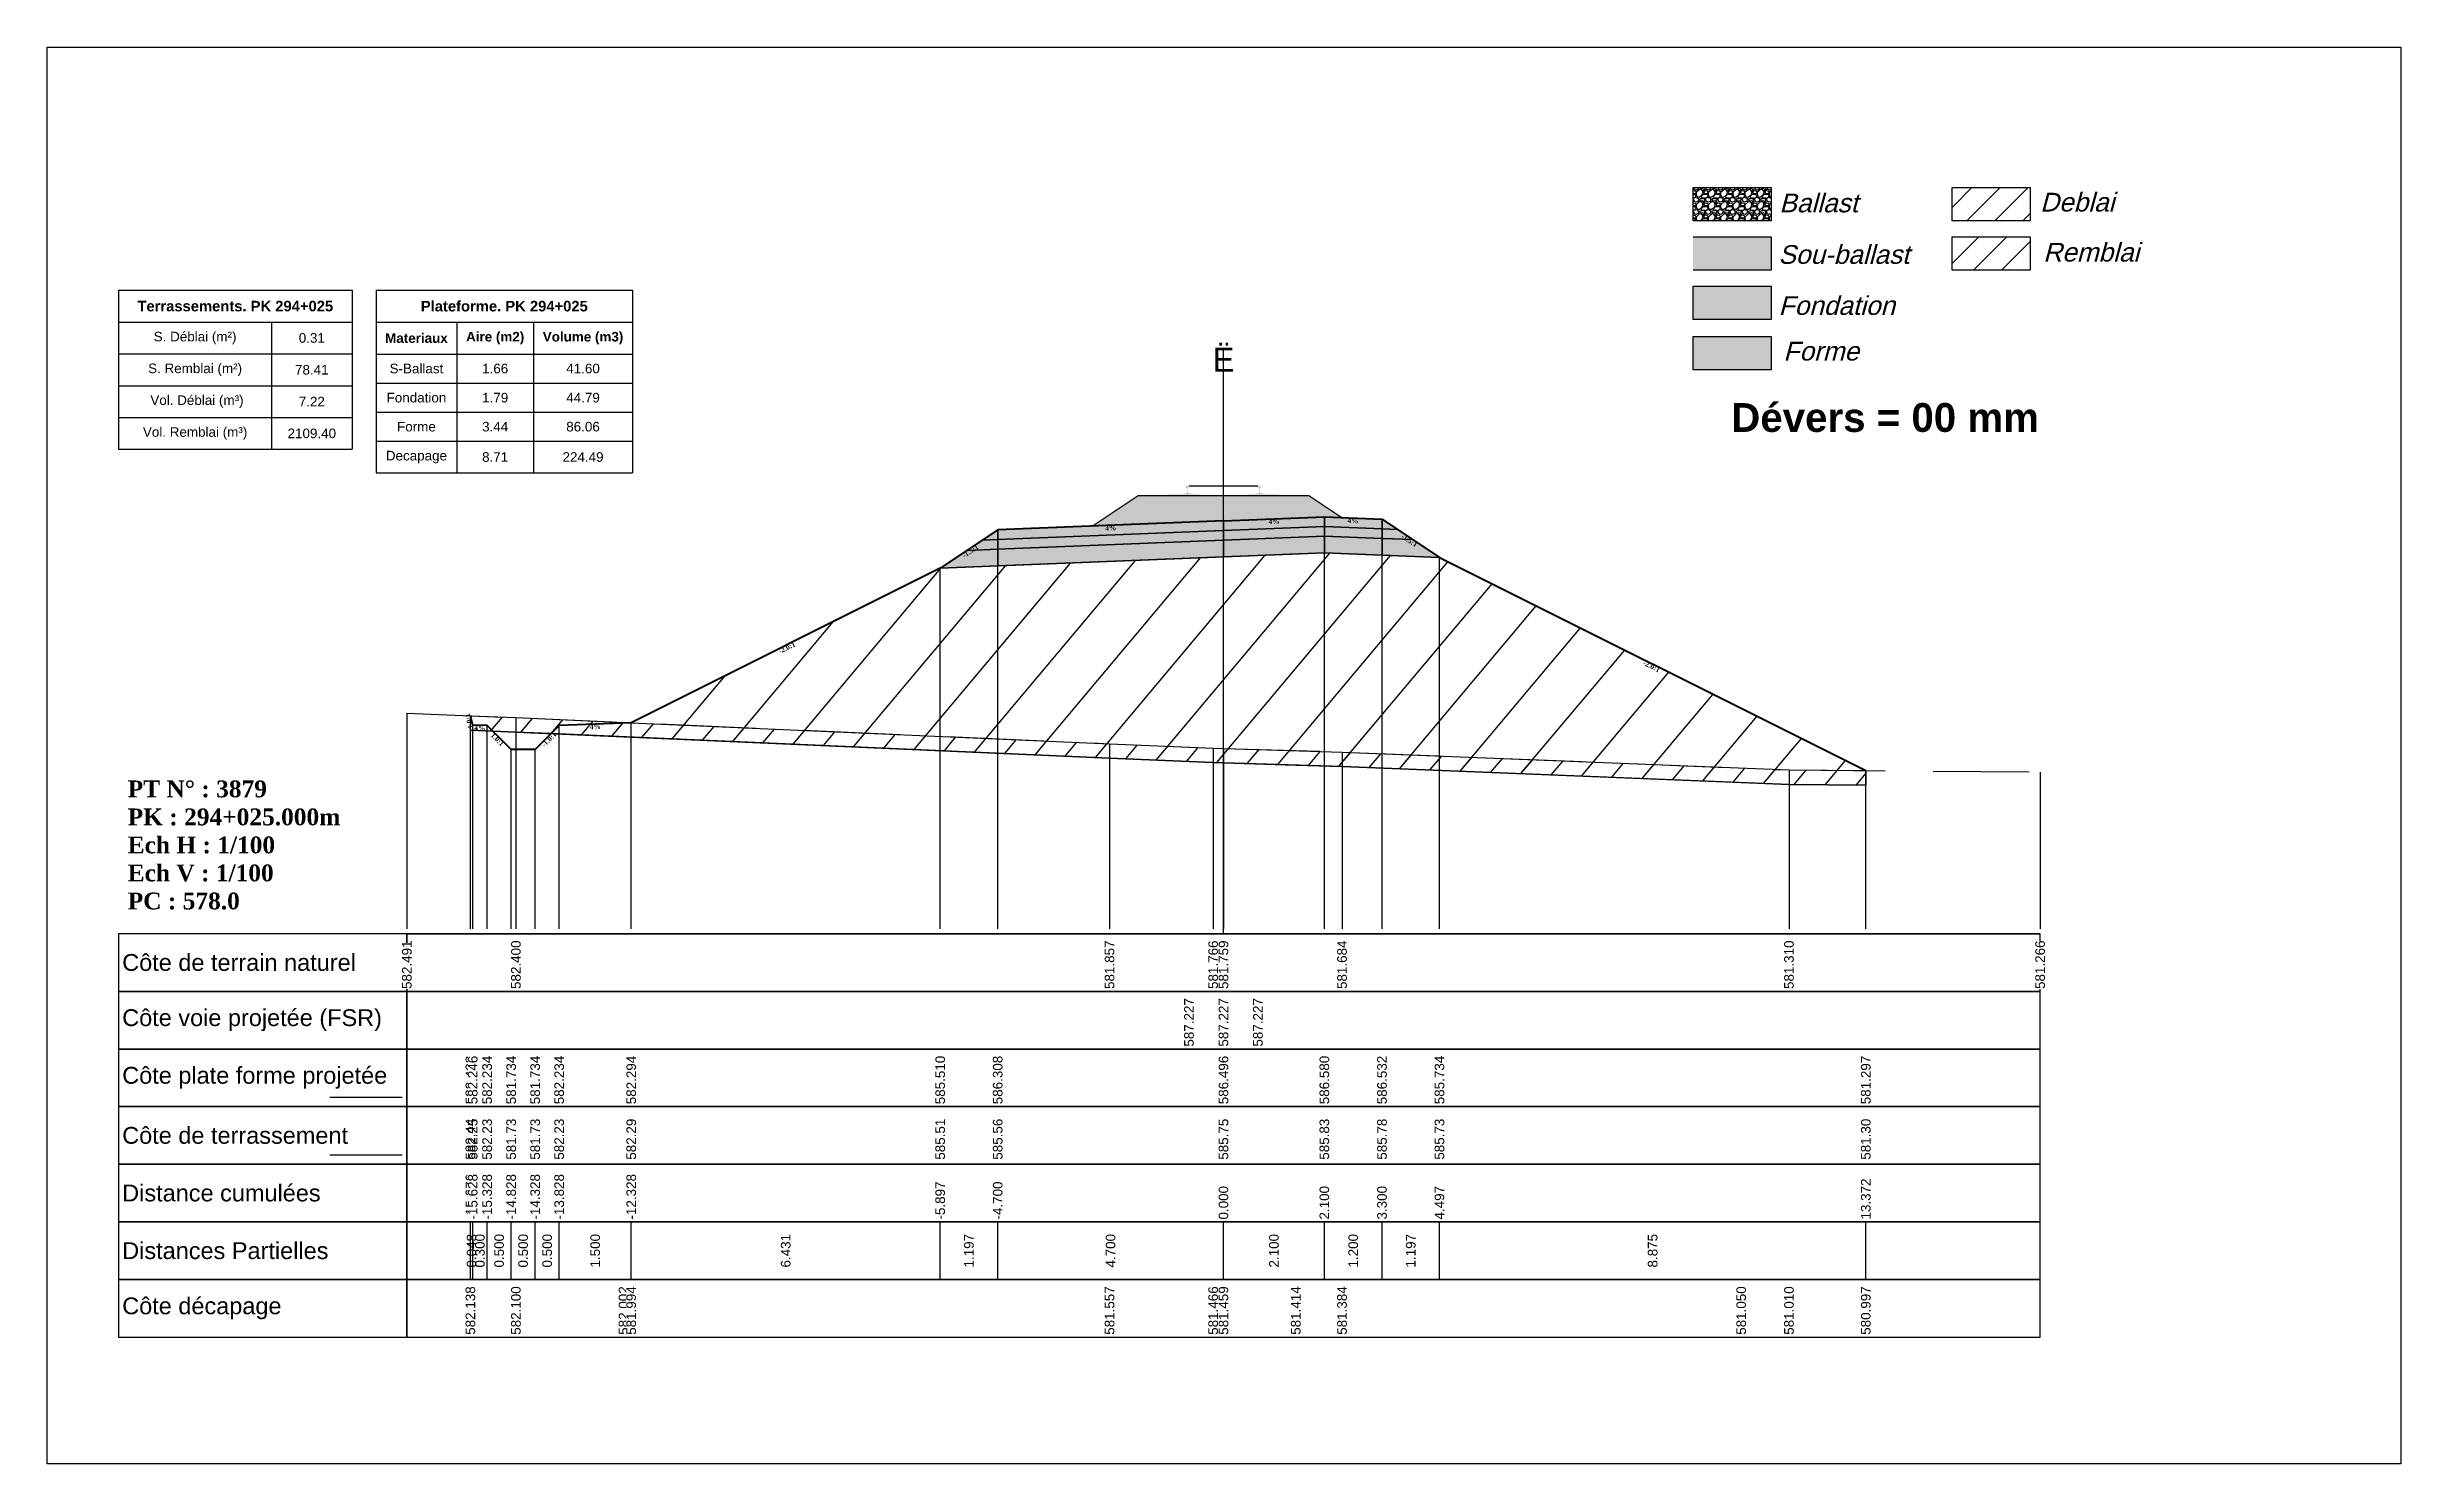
# Model space of a CAD drawing. Header units: millimetres. Extents: x 2762 to 3076, y 916 to 3305.
# Drawn here: x 2797.56 to 2846.56, y 1437.65 to 1467.15 of the extents above; entities that cross this region are included whole.
import ezdxf

# ---------------------------------------------------------------- set-up
doc = ezdxf.new("R2010")
doc.units = ezdxf.units.MM
doc.header["$LTSCALE"] = 2
doc.linetypes.add('CACHE', pattern=[9.525, 6.35, -3.175])
doc.linetypes.add('DASHED', pattern=[0.75, 0.5, -0.25])
for name, color, linetype in [('C-ANNO-TABL', 1, 'Continuous'), ('C-ANNO-TABL-TEXT', 150, 'Continuous'), ('C-ANNO-TABL-TITL', 150, 'Continuous'), ('C-ANNO-TABL-TTBL', 5, 'Continuous'), ('C-ROAD-CORR', 5, 'Continuous'), ('C-ROAD-SCTN', 7, 'Continuous')]:
    doc.layers.add(name, color=color, linetype=linetype)
doc.styles.add('ARIAL', font='arial.ttf')
doc.styles.add('C3D_Etiquette', font='romans.shx')
doc.styles.add('C3D_Profil_Travers', font='romans.shx')
doc.styles.get("Standard").update_dxf_attribs({"font": 'arial.ttf'})

msp = doc.modelspace()

# ---------------------------------------------------------------- texts
at = {"color": 7, "linetype": 'Continuous', "lineweight": -3}
for s, insert, char_height, attachment_point, style in [('{\\fWingdings|b0|i0|c2|p0;Ë}', (2822.055, 1460.384), 0.5, 8, 'C3D_Profil_Travers'), ('{\\fTimes New Roman|b1|i0|c0|p18;PT N° : 3879\\PPK : 294+025.000m\\PEch H : 1/100\\PEch V : 1/100\\PPC : 578.0}', (2799.243, 1449.184), 0.35, 7, 'C3D_Profil_Travers'), ('{\\fArial|b0|i0|c0|p34;Côte de terrain naturel}', (2799.129, 1448.084), 0.35, 4, 'C3D_Etiquette'), ('{\\fArial|b0|i0|c0|p34;Côte plate forme projetée}', (2799.129, 1445.684), 0.35, 4, 'C3D_Etiquette'), ('{\\fArial|b0|i0|c0|p34;Côte de terrassement}', (2799.129, 1444.484), 0.35, 4, 'C3D_Etiquette'), ('{\\fArial|b0|i0|c0|p34;Distance cumulées}', (2799.129, 1443.284), 0.35, 4, 'C3D_Etiquette'), ('{\\fArial|b0|i0|c0|p34;Distances Partielles}', (2799.129, 1442.084), 0.35, 4, 'C3D_Etiquette'), ('{\\fArial|b0|i0|c0|p34;Côte décapage}', (2799.129, 1440.884), 0.35, 4, 'C3D_Etiquette')]:
    msp.add_mtext(s, dxfattribs=dict(at, insert=insert, char_height=char_height, attachment_point=attachment_point, style=style))
at = {"insert": (2832.624, 1459.733), "char_height": 0.6, "attachment_point": 1}
msp.add_mtext_dynamic_manual_height_columns('{\\fArial|b1|i0|c0|p34;Dévers = 00 mm}', width=8.82587, gutter_width=1.25, heights=[0], dxfattribs=at)
at = {"color": 7, "linetype": 'Continuous', "lineweight": -3, "char_height": 0.1, "style": 'C3D_Etiquette'}
for s, insert, width, attachment_point, rotation in [('{\\fTimes New Roman|b1|i0|c0|p18;4%}', (2823.105, 1457.318), 0.37094, 2, 2.2906), ('{\\fTimes New Roman|b1|i0|c0|p18;4%}', (2824.754, 1457.336), 0.42071, 2, 357.7094), ('{\\fTimes New Roman|b1|i0|c0|p18;-1.5:1}', (2816.758, 1456.69), 0.34598, 2, 33.6901), ('{\\fTimes New Roman|b1|i0|c0|p18;4%}', (2819.705, 1457.182), 0.42071, 2, 2.2906), ('{\\fTimes New Roman|b1|i0|c0|p18;-1.5:1}', (2825.951, 1456.914), 0.34598, 2, 326.3099), ('{\\fTimes New Roman|b1|i0|c0|p18;-2.0:1}', (2812.944, 1454.683), 0.34598, 2, 26.5651), ('{\\fTimes New Roman|b1|i0|c0|p18;-2.0:1}', (2830.987, 1454.296), 0.34598, 2, 333.4349), ('{\\fTimes New Roman|b1|i0|c0|p18;1.0:1}', (2806.399, 1453.125), 0.29446, 8, 104.0362), ('{\\fTimes New Roman|b1|i0|c0|p18;4%}', (2806.576, 1453.02), 0.37094, 2, 357.7094), ('{\\fTimes New Roman|b1|i0|c0|p18;1.0:1}', (2806.974, 1452.765), 0.29001, 2, 315), ('{\\fTimes New Roman|b1|i0|c0|p18;-1.0:1}', (2807.979, 1452.765), 0.34598, 2, 45), ('{\\fTimes New Roman|b1|i0|c0|p18;4%}', (2808.976, 1453.044), 0.42071, 2, 2.2906)]:
    msp.add_mtext(s, dxfattribs=dict(at, insert=insert, width=width, attachment_point=attachment_point, rotation=rotation))
at = {"color": 7, "linetype": 'Continuous', "lineweight": -3, "insert": (2799.129, 1446.884), "char_height": 0.35, "attachment_point": 4}
msp.add_mtext('{\\fArial|b0|i0|c0|p34;Côte voie projetée (FSR)}', dxfattribs=at)
at = {"color": 7, "linetype": 'Continuous', "lineweight": -3, "char_height": 0.2, "rotation": 90, "style": 'C3D_Profil_Travers'}
for s, insert, attachment_point in [('{\\fArial|b0|i0|c0|p34;582.44}', (2806.378, 1443.979), 4), ('{\\fArial|b0|i0|c0|p34;582.25}', (2806.426, 1443.979), 4), ('{\\fArial|b0|i0|c0|p34;582.23}', (2806.726, 1443.979), 4), ('{\\fArial|b0|i0|c0|p34;581.73}', (2807.226, 1443.979), 4), ('{\\fArial|b0|i0|c0|p34;581.73}', (2807.726, 1443.979), 4), ('{\\fArial|b0|i0|c0|p34;582.23}', (2808.226, 1443.979), 4), ('{\\fArial|b0|i0|c0|p34;582.29}', (2809.726, 1443.979), 4), ('{\\fArial|b0|i0|c0|p34;585.51}', (2816.158, 1443.979), 4), ('{\\fArial|b0|i0|c0|p34;585.56}', (2817.355, 1443.979), 4), ('{\\fArial|b0|i0|c0|p34;585.75}', (2822.055, 1443.979), 4), ('{\\fArial|b0|i0|c0|p34;585.83}', (2824.155, 1443.979), 4), ('{\\fArial|b0|i0|c0|p34;585.78}', (2825.355, 1443.979), 4), ('{\\fArial|b0|i0|c0|p34;585.73}', (2826.551, 1443.979), 4), ('{\\fArial|b0|i0|c0|p34;581.30}', (2835.426, 1443.979), 4), ('{\\fArial|b0|i0|c0|p34;0.048}', (2806.402, 1442.084), 5), ('{\\fArial|b0|i0|c0|p34;0.300}', (2806.576, 1442.084), 5), ('{\\fArial|b0|i0|c0|p34;0.500}', (2806.976, 1442.084), 5), ('{\\fArial|b0|i0|c0|p34;0.500}', (2807.476, 1442.084), 5), ('{\\fArial|b0|i0|c0|p34;0.500}', (2807.976, 1442.084), 5), ('{\\fArial|b0|i0|c0|p34;1.500}', (2808.976, 1442.084), 5), ('{\\fArial|b0|i0|c0|p34;6.431}', (2812.942, 1442.084), 5), ('{\\fArial|b0|i0|c0|p34;1.197}', (2816.756, 1442.084), 5), ('{\\fArial|b0|i0|c0|p34;4.700}', (2819.705, 1442.084), 5), ('{\\fArial|b0|i0|c0|p34;2.100}', (2823.105, 1442.084), 5), ('{\\fArial|b0|i0|c0|p34;1.200}', (2824.755, 1442.084), 5), ('{\\fArial|b0|i0|c0|p34;1.197}', (2825.953, 1442.084), 5), ('{\\fArial|b0|i0|c0|p34;8.875}', (2830.989, 1442.084), 5)]:
    msp.add_mtext(s, dxfattribs=dict(at, insert=insert, attachment_point=attachment_point))
at = {"layer": 'C-ANNO-TABL-TEXT', "color": 7, "style": 'ARIAL', "oblique": 15}
for s, p in [('Deblai', (2839.054, 1463.721)), ('Ballast', (2833.624, 1463.705)), ('Sou-ballast', (2833.604, 1462.632)), ('Remblai', (2839.118, 1462.679)), ('Fondation', (2833.609, 1461.569)), ('Forme', (2833.709, 1460.619))]:
    msp.add_text(s, height=0.39, dxfattribs=at).set_placement(p)
at = {"layer": 'C-ANNO-TABL-TEXT', "color": 7, "linetype": 'Continuous', "lineweight": -3, "char_height": 0.2, "attachment_point": 5, "style": 'ARIAL'}
for s, insert in [('{\\fArial|b0|i0|c0|p34;\\C7;0.31}', (2803.076, 1461.088)), ('{\\fArial|b0|i0|c0|p34;\\C7;78.41}', (2803.076, 1460.426)), ('{\\fArial|b0|i0|c0|p34;\\C7;S-Ballast}', (2805.254, 1460.451)), ('{\\fArial|b0|i0|c0|p34;\\C7;1.66}', (2806.893, 1460.451)), ('{\\C18;\\c0;41.60}', (2808.722, 1460.451)), ('{\\fArial|b0|i0|c0|p34;\\C7;7.22}', (2803.076, 1459.764)), ('{\\fArial|b0|i0|c0|p34;\\C7;Fondation}', (2805.254, 1459.845)), ('{\\fArial|b0|i0|c0|p34;\\C7;1.79}', (2806.893, 1459.845)), ('{\\C18;\\c0;44.79}', (2808.722, 1459.845)), ('{\\fArial|b0|i0|c0|p34;\\C7;Forme}', (2805.254, 1459.241)), ('{\\fArial|b0|i0|c0|p34;\\C7;3.44}', (2806.893, 1459.241)), ('{\\C18;\\c0;86.06}', (2808.722, 1459.241)), ('{\\fArial|b0|i0|c0|p34;\\C7;2109.40}', (2803.076, 1459.101)), ('{\\fArial|b0|i0|c0|p34;\\C7;Decapage}', (2805.254, 1458.609)), ('{\\fArial|b0|i0|c0|p34;\\C7;8.71}', (2806.893, 1458.609)), ('{\\C18;\\c0;224.49}', (2808.722, 1458.609))]:
    msp.add_mtext(s, dxfattribs=dict(at, insert=insert))
at = {"layer": 'C-ANNO-TABL-TITL', "color": 7, "linetype": 'Continuous', "lineweight": -3, "attachment_point": 5, "style": 'ARIAL'}
for s, insert, char_height in [('{\\fArial|b1|i0|c0|p34;\\C7;Terrassements. PK 294+025}', (2801.483, 1461.751), 0.22), ('{\\fArial|b1|i0|c0|p34;\\C18;\\c0;Plateforme. PK 294+025}', (2807.083, 1461.75), 0.22), ('{\\fArial|b0|i0|c0|p34;\\C7;S. Déblai (m²) }', (2800.646, 1461.088), 0.2), ('{\\fArial|b1|i0|c0|p34;\\C7;Materiaux   }', (2805.254, 1461.085), 0.2), ('{\\fArial|b1|i0|c0|p34;\\C7;Aire (m2)}', (2806.893, 1461.085), 0.2), ('{\\fArial|b1|i0|c0|p34;\\C7;Volume (m3)}', (2808.722, 1461.085), 0.2), ('{\\fArial|b0|i0|c0|p34;\\C7;S. Remblai (m²) }', (2800.646, 1460.426), 0.2), ('{\\fArial|b0|i0|c0|p34;\\C7; Vol. Déblai (m³) }', (2800.646, 1459.764), 0.2), ('{\\fArial|b0|i0|c0|p34;\\C7;Vol. Remblai (m³)}', (2800.646, 1459.101), 0.2)]:
    msp.add_mtext(s, dxfattribs=dict(at, insert=insert, char_height=char_height))

# ---------------------------------------------------------------- hatches: boundary and pattern name
h = msp.add_hatch(color=11)
h.dxf.hatch_style = 1
h.paths.add_polyline_path([(2833.456, 1463.191), (2831.83, 1463.191), (2831.83, 1462.499), (2833.456, 1462.499)])
h = msp.add_hatch(color=30)
h.dxf.hatch_style = 1
h.paths.add_polyline_path([(2833.456, 1462.164), (2831.83, 1462.164), (2831.83, 1461.472), (2833.456, 1461.472)])
h = msp.add_hatch(color=83)
h.dxf.hatch_style = 1
h.paths.add_polyline_path([(2833.456, 1461.118), (2831.83, 1461.118), (2831.83, 1460.426), (2833.456, 1460.426)])
at = {"linetype": 'Continuous', "lineweight": -3}
h = msp.add_hatch(dxfattribs=at)
h.set_pattern_fill('GRAVEL', color=252, scale=0.009, style=0)
h.set_pattern_definition([(228.0128, (2819.486781, 1457.399232), (-1.8288, -2.0574), [0.030755, -3.0447435]), (184.96974, (2819.466207, 1457.376372), (2.743199999, 0.228600013), [0.0527764, -5.2248644]), (132.51045, (2819.413629, 1457.3718), (2.286, -2.5146), [0.0372133, -3.684125]), (267.2737, (2819.324475, 1457.31465), (0.2286, 4.572), [0.0480604, -4.7579794]), (292.83365, (2819.322189, 1457.266644), (-1.143, 2.7432), [0.047127, -4.6655827]), (357.2737, (2819.340477, 1457.22321), (-4.572, 0.2286), [0.0480604, -4.7579794]), (37.69424, (2819.388483, 1457.220924), (-2.9718, -2.286), [0.0635574, -6.2921804]), (72.25533, (2819.438775, 1457.259786), (1.6002, 5.0292), [0.0600048, -5.940473]), (121.42957, (2819.457063, 1457.316936), (-1.8288, 2.9718), [0.048223, -4.774099]), (175.23636, (2819.431917, 1457.358084), (2.5146, -0.2286), [0.055054, -2.697654]), (222.39744, (2819.377053, 1457.362656), (-2.7432, -2.5146), [0.071197, -7.0485095]), (138.81407, (2819.55079, 1457.312364), (-1.6002, 1.3716), [0.0243004, -2.405751]), (171.46923, (2819.532501, 1457.328366), (2.9718, -0.4572), [0.0462314, -4.5769175]), (225, (2819.48678, 1457.33522), (-3e-17, -0.2286), [0.032329, -0.29096]), (203.1986, (2819.47078, 1457.362656), (1.143, 0.4572), [0.01741, -1.723556]), (291.8014, (2819.454777, 1457.3558), (-0.2286, 0.6858), [0.024621, -1.206428]), (30.9638, (2819.46392, 1457.33294), (0.6858, 0.4572), [0.039989, -1.292967]), (161.565, (2819.49821, 1457.35351), (0.4572, -0.2286), [0.028916, -0.693981]), (16.38954, (2819.322189, 1457.355798), (2.286, 0.6858), [0.040508, -4.0102944]), (70.34618, (2819.361051, 1457.367228), (-0.9144, -2.5146), [0.033984, -3.3643994]), (293.1986, (2819.49821, 1457.399232), (-0.4572, 1.143), [0.034819, -1.7061465]), (343.61046, (2819.511927, 1457.367228), (-2.286, 0.6858), [0.040508, -4.0102944]), (339.44395, (2819.32219, 1457.214066), (-1.143, 0.4572), [0.039063, -1.914096]), (294.77514, (2819.358765, 1457.20035), (-1.143, 2.5146), [0.0327305, -3.2403234]), (66.8014, (2819.500497, 1457.170632), (0.4572, 1.143), [0.034819, -1.7061465]), (17.35402, (2819.514213, 1457.202636), (-2.9718, -0.9144), [0.0383204, -3.793714]), (69.44395, (2819.388483, 1457.170632), (-0.4572, -1.143), [0.0195316, -1.933628]), (101.3099, (2819.48678, 1457.170632), (-0.2286, 0.9144), [0.011656, -1.1539795]), (165.9638, (2819.484495, 1457.18206), (0.6858, -0.2286), [0.047127, -0.895415]), (186.009, (2819.438775, 1457.193492), (2.286, 0.2286), [0.043674, -4.323723]), (303.69, (2819.46392, 1457.312364), (-0.2286, 0.4572), [0.032969, -0.79126]), (353.15723, (2819.482209, 1457.284932), (3.8862, -0.4572), [0.05756, -5.698441]), (60.9454, (2819.53936, 1457.278074), (-0.9144, -1.6002), [0.023536, -2.330045]), (90, (2819.5508, 1457.29865), (-0.2286, 0.2286), [0.013716, -0.214884]), (120.25644, (2819.434203, 1457.20035), (0.9144, -1.6002), [0.031758, -3.1440547]), (48.0128, (2819.418201, 1457.227782), (1.8288, 2.0574), [0.06151, -3.0139886]), (0, (2819.45935, 1457.2735), (0.2286, 0.2286), [0.059436, -0.169164]), (325.30485, (2819.518785, 1457.273502), (2.286, -1.6002), [0.036145, -3.5783385]), (254.0546, (2819.548503, 1457.252928), (-0.2286, -0.9144), [0.033285, -1.6309485]), (207.64598, (2819.539359, 1457.220924), (-4.3434, -2.286), [0.054193, -5.365122]), (175.42608, (2819.491353, 1457.195778), (-2.9718, 0.2286), [0.0573327, -5.675926])])
h.paths.add_polyline_path([(2819.322, 1457.171), (2820.28, 1457.809), (2823.83, 1457.809), (2824.519, 1457.349), (2824.155, 1457.364)])
msp.add_hatch(color=254, dxfattribs=at).paths.add_polyline_path([(2820.837, 1457.627), (2820.837, 1457.812), (2820.952, 1457.833), (2821.3, 1457.833), (2821.3, 1457.839), (2821.226, 1457.839), (2821.226, 1457.849), (2821.227, 1457.85), (2821.229, 1457.851), (2821.23, 1457.851), (2821.25, 1457.853), (2821.253, 1457.853), (2821.256, 1457.854), (2821.284, 1457.865), (2821.287, 1457.866), (2821.288, 1457.867), (2821.289, 1457.869), (2821.29, 1457.873), (2821.291, 1457.88), (2821.292, 1457.889), (2821.293, 1457.899), (2821.293, 1457.923), (2821.292, 1457.939), (2821.292, 1457.945), (2821.291, 1457.951), (2821.29, 1457.956), (2821.29, 1457.958), (2821.289, 1457.961), (2821.288, 1457.963), (2821.287, 1457.964), (2821.286, 1457.966), (2821.285, 1457.966), (2821.269, 1457.972), (2821.267, 1457.974), (2821.266, 1457.974), (2821.265, 1457.976), (2821.265, 1457.979), (2821.265, 1457.997), (2821.266, 1458.001), (2821.267, 1458.003), (2821.269, 1458.006), (2821.271, 1458.007), (2821.274, 1458.009), (2821.275, 1458.009), (2821.279, 1458.01), (2821.283, 1458.01), (2821.286, 1458.011), (2821.29, 1458.011), (2821.295, 1458.011), (2821.298, 1458.011), (2821.301, 1458.011), (2821.305, 1458.011), (2821.308, 1458.011), (2821.312, 1458.011), (2821.317, 1458.011), (2821.32, 1458.01), (2821.324, 1458.01), (2821.328, 1458.009), (2821.329, 1458.009), (2821.331, 1458.007), (2821.334, 1458.006), (2821.336, 1458.003), (2821.337, 1458.001), (2821.337, 1457.997), (2821.337, 1457.979), (2821.337, 1457.976), (2821.337, 1457.974), (2821.336, 1457.974), (2821.334, 1457.972), (2821.318, 1457.966), (2821.317, 1457.966), (2821.315, 1457.964), (2821.314, 1457.963), (2821.314, 1457.961), (2821.313, 1457.958), (2821.312, 1457.956), (2821.312, 1457.951), (2821.311, 1457.945), (2821.31, 1457.939), (2821.31, 1457.923), (2821.31, 1457.899), (2821.311, 1457.889), (2821.312, 1457.88), (2821.313, 1457.873), (2821.314, 1457.869), (2821.315, 1457.867), (2821.316, 1457.866), (2821.318, 1457.865), (2821.347, 1457.854), (2821.35, 1457.853), (2821.353, 1457.853), (2821.373, 1457.851), (2821.374, 1457.851), (2821.375, 1457.85), (2821.376, 1457.849), (2821.376, 1457.839), (2821.302, 1457.839), (2821.302, 1457.833), (2821.506, 1457.833), (2821.638, 1457.803), (2822.472, 1457.803), (2822.603, 1457.833), (2822.807, 1457.833), (2822.807, 1457.839), (2822.733, 1457.839), (2822.733, 1457.849), (2822.734, 1457.85), (2822.736, 1457.851), (2822.737, 1457.851), (2822.757, 1457.853), (2822.76, 1457.853), (2822.763, 1457.854), (2822.791, 1457.865), (2822.794, 1457.866), (2822.795, 1457.867), (2822.796, 1457.869), (2822.797, 1457.873), (2822.798, 1457.88), (2822.799, 1457.889), (2822.8, 1457.899), (2822.8, 1457.923), (2822.799, 1457.939), (2822.799, 1457.945), (2822.798, 1457.951), (2822.797, 1457.956), (2822.797, 1457.958), (2822.796, 1457.961), (2822.795, 1457.963), (2822.794, 1457.964), (2822.793, 1457.966), (2822.792, 1457.966), (2822.776, 1457.972), (2822.774, 1457.974), (2822.773, 1457.974), (2822.772, 1457.976), (2822.772, 1457.979), (2822.772, 1457.997), (2822.773, 1458.001), (2822.774, 1458.003), (2822.776, 1458.006), (2822.778, 1458.007), (2822.781, 1458.009), (2822.782, 1458.009), (2822.786, 1458.01), (2822.79, 1458.01), (2822.793, 1458.011), (2822.797, 1458.011), (2822.802, 1458.011), (2822.805, 1458.011), (2822.808, 1458.011), (2822.812, 1458.011), (2822.815, 1458.011), (2822.819, 1458.011), (2822.824, 1458.011), (2822.827, 1458.01), (2822.831, 1458.01), (2822.835, 1458.009), (2822.836, 1458.009), (2822.838, 1458.007), (2822.841, 1458.006), (2822.843, 1458.003), (2822.844, 1458.001), (2822.844, 1457.997), (2822.844, 1457.979), (2822.844, 1457.976), (2822.844, 1457.974), (2822.843, 1457.974), (2822.841, 1457.972), (2822.825, 1457.966), (2822.824, 1457.966), (2822.822, 1457.964), (2822.821, 1457.963), (2822.821, 1457.961), (2822.82, 1457.958), (2822.819, 1457.956), (2822.819, 1457.951), (2822.818, 1457.945), (2822.817, 1457.939), (2822.817, 1457.923), (2822.817, 1457.899), (2822.818, 1457.889), (2822.819, 1457.88), (2822.82, 1457.873), (2822.821, 1457.869), (2822.822, 1457.867), (2822.823, 1457.866), (2822.825, 1457.865), (2822.854, 1457.854), (2822.857, 1457.853), (2822.86, 1457.853), (2822.88, 1457.851), (2822.881, 1457.851), (2822.882, 1457.85), (2822.883, 1457.849), (2822.883, 1457.839), (2822.809, 1457.839), (2822.809, 1457.833), (2823.157, 1457.833), (2823.272, 1457.812), (2823.272, 1457.627)])
h = msp.add_hatch(color=11, dxfattribs=at)
h.paths.add_polyline_path([(2825.355, 1457.116), (2825.355, 1457.316), (2825.674, 1457.103)])
h.paths.add_polyline_path([(2824.155, 1457.164), (2824.155, 1457.364), (2825.355, 1457.316), (2825.355, 1457.116)])
h.paths.add_polyline_path([(2822.055, 1457.08), (2822.055, 1457.28), (2824.155, 1457.364), (2824.155, 1457.164)])
h.paths.add_polyline_path([(2817.355, 1456.892), (2817.355, 1457.092), (2822.055, 1457.28), (2822.055, 1457.08)])
h.paths.add_polyline_path([(2817.035, 1456.879), (2817.355, 1457.092), (2817.355, 1456.892)])
h = msp.add_hatch(color=83, dxfattribs=at)
h.paths.add_polyline_path([(2825.355, 1456.566), (2825.355, 1456.916), (2825.993, 1456.89), (2826.551, 1456.518)])
h.paths.add_polyline_path([(2824.155, 1456.614), (2824.155, 1456.964), (2825.355, 1456.916), (2825.355, 1456.566)])
h.paths.add_polyline_path([(2822.055, 1456.53), (2822.055, 1456.88), (2824.155, 1456.964), (2824.155, 1456.614)])
h.paths.add_polyline_path([(2817.355, 1456.342), (2817.355, 1456.692), (2822.055, 1456.88), (2822.055, 1456.53)])
h.paths.add_polyline_path([(2816.158, 1456.294), (2816.716, 1456.666), (2817.355, 1456.692), (2817.355, 1456.342)])
h = msp.add_hatch(color=30, dxfattribs=at)
h.paths.add_polyline_path([(2825.355, 1456.916), (2825.355, 1457.116), (2825.674, 1457.103), (2825.993, 1456.89)])
h.paths.add_polyline_path([(2824.155, 1456.964), (2824.155, 1457.164), (2825.355, 1457.116), (2825.355, 1456.916)])
h.paths.add_polyline_path([(2822.055, 1456.88), (2822.055, 1457.08), (2824.155, 1457.164), (2824.155, 1456.964)])
h.paths.add_polyline_path([(2817.355, 1456.692), (2817.355, 1456.892), (2822.055, 1457.08), (2822.055, 1456.88)])
h.paths.add_polyline_path([(2816.716, 1456.666), (2817.035, 1456.879), (2817.355, 1456.892), (2817.355, 1456.692)])
h = msp.add_hatch(dxfattribs=at)
h.set_pattern_fill('_U', color=3, angle=50, style=0, pattern_type=0)
h.set_pattern_definition([(50, (2808.0596, 1452.8516), (-0.766044, 0.642788), [])])
h.paths.add_polyline_path([(2808.06, 1452.852), (2808.226, 1453.018), (2809.726, 1453.078), (2816.158, 1456.294), (2824.155, 1456.614), (2826.551, 1456.518), (2835.426, 1452.081), (2835.426, 1451.781), (2833.827, 1451.794), (2824.523, 1452.168), (2821.84, 1452.25), (2819.684, 1452.341)])
h.paths.add_polyline_path([(2806.378, 1452.922), (2806.378, 1453.222), (2806.426, 1453.03), (2806.726, 1453.018), (2806.841, 1452.903)])
h = msp.add_hatch(dxfattribs=at)
h.set_pattern_fill('_U', color=150, scale=0.5, angle=50, style=0, pattern_type=0)
h.set_pattern_definition([(50, (2808.0596, 1452.85156), (-0.383022, 0.321394), [])])
h.paths.add_polyline_path([(2808.06, 1452.852), (2808.226, 1453.018), (2809.726, 1453.078), (2819.684, 1452.641), (2821.84, 1452.55), (2824.523, 1452.468), (2833.827, 1452.094), (2835.426, 1452.081), (2835.426, 1451.781), (2833.827, 1451.794), (2824.523, 1452.168), (2821.84, 1452.25), (2819.684, 1452.341)])
h.paths.add_polyline_path([(2806.378, 1453.222), (2807.326, 1453.184), (2809.726, 1453.078), (2808.226, 1453.018), (2808.06, 1452.852), (2807.326, 1452.884), (2806.841, 1452.903), (2806.726, 1453.018), (2806.426, 1453.03)])
h.paths.add_polyline_path([(2806.378, 1452.922), (2806.378, 1453.222), (2806.426, 1453.03), (2806.726, 1453.018), (2806.841, 1452.903)])

# ---------------------------------------------------------------- linework, layer by layer
for p, q in [((2831.83, 1464.219), (2833.456, 1464.219)), ((2831.83, 1464.219), (2833.456, 1464.219)), ((2831.83, 1463.527), (2831.83, 1464.219)), ((2833.456, 1464.219), (2833.456, 1463.527)), ((2833.456, 1464.219), (2833.456, 1463.527)), ((2837.223, 1464.219), (2838.849, 1464.219)), ((2837.223, 1463.527), (2837.223, 1464.219)), ((2838.849, 1464.219), (2838.849, 1463.527)), ((2833.456, 1463.527), (2831.83, 1463.527)), ((2833.456, 1463.527), (2831.83, 1463.527)), ((2831.83, 1463.191), (2833.456, 1463.191)), ((2833.456, 1463.191), (2833.456, 1462.499)), ((2838.849, 1463.527), (2837.223, 1463.527)), ((2837.223, 1463.191), (2838.849, 1463.191)), ((2837.223, 1462.499), (2837.223, 1463.191)), ((2838.849, 1463.191), (2838.849, 1462.499)), ((2833.456, 1462.499), (2831.83, 1462.499)), ((2831.83, 1462.164), (2833.456, 1462.164)), ((2831.83, 1461.472), (2831.83, 1462.164)), ((2833.456, 1462.164), (2833.456, 1461.472)), ((2838.849, 1462.499), (2837.223, 1462.499)), ((2833.456, 1461.472), (2831.83, 1461.472)), ((2831.83, 1461.118), (2833.456, 1461.118)), ((2831.83, 1460.426), (2831.83, 1461.118)), ((2833.456, 1461.118), (2833.456, 1460.426)), ((2833.456, 1460.426), (2831.83, 1460.426))]:
    msp.add_line(p, q)
at = {"linetype": 'Continuous'}
for p, q in [((2831.833, 1464.172), (2831.83, 1464.173)), ((2831.83, 1464.17), (2831.833, 1464.172)), ((2831.87, 1464.144), (2831.83, 1464.15)), ((2831.836, 1464.219), (2831.849, 1464.188)), ((2831.848, 1464.188), (2831.891, 1464.175)), ((2831.893, 1464.128), (2831.872, 1464.145)), ((2831.891, 1464.175), (2831.935, 1464.188)), ((2831.894, 1464.129), (2831.892, 1464.076)), ((2831.892, 1464.111), (2831.892, 1464.127)), ((2831.959, 1464.175), (2831.9, 1464.122)), ((2831.935, 1464.187), (2831.946, 1464.219)), ((2832.012, 1464.175), (2831.951, 1464.18)), ((2831.992, 1464.193), (2831.968, 1464.219)), ((2832.035, 1464.199), (2831.977, 1464.194)), ((2832.039, 1464.131), (2832.011, 1464.176)), ((2832.021, 1464.068), (2832.041, 1464.132)), ((2832.038, 1464.175), (2832.048, 1464.15)), ((2832.057, 1464.183), (2832.039, 1464.176)), ((2832.049, 1464.149), (2832.087, 1464.172)), ((2832.074, 1464.152), (2832.049, 1464.127)), ((2832.049, 1464.127), (2832.069, 1464.096)), ((2832.069, 1464.219), (2832.051, 1464.198)), ((2832.069, 1464.219), (2832.051, 1464.198)), ((2832.087, 1464.172), (2832.056, 1464.182)), ((2832.124, 1464.144), (2832.074, 1464.151)), ((2832.124, 1464.144), (2832.074, 1464.151)), ((2832.09, 1464.219), (2832.103, 1464.188)), ((2832.09, 1464.219), (2832.103, 1464.188)), ((2832.102, 1464.188), (2832.145, 1464.175)), ((2832.102, 1464.188), (2832.145, 1464.175)), ((2832.147, 1464.128), (2832.126, 1464.145)), ((2832.147, 1464.128), (2832.126, 1464.145)), ((2832.145, 1464.175), (2832.189, 1464.188)), ((2832.145, 1464.175), (2832.189, 1464.188)), ((2832.148, 1464.129), (2832.146, 1464.076)), ((2832.148, 1464.129), (2832.146, 1464.076)), ((2832.146, 1464.111), (2832.146, 1464.127)), ((2832.146, 1464.111), (2832.146, 1464.127)), ((2832.213, 1464.175), (2832.154, 1464.122)), ((2832.213, 1464.175), (2832.154, 1464.122)), ((2832.189, 1464.187), (2832.2, 1464.219)), ((2832.189, 1464.187), (2832.2, 1464.219)), ((2832.266, 1464.175), (2832.205, 1464.18)), ((2832.266, 1464.175), (2832.205, 1464.18)), ((2832.246, 1464.193), (2832.222, 1464.219)), ((2832.246, 1464.193), (2832.222, 1464.219)), ((2832.289, 1464.199), (2832.231, 1464.194)), ((2832.289, 1464.199), (2832.231, 1464.194)), ((2832.293, 1464.131), (2832.265, 1464.176)), ((2832.293, 1464.131), (2832.265, 1464.176)), ((2832.275, 1464.068), (2832.295, 1464.132)), ((2832.275, 1464.068), (2832.295, 1464.132)), ((2832.292, 1464.175), (2832.302, 1464.15)), ((2832.292, 1464.175), (2832.302, 1464.15)), ((2832.311, 1464.183), (2832.293, 1464.176)), ((2832.311, 1464.183), (2832.293, 1464.176)), ((2832.303, 1464.149), (2832.341, 1464.172)), ((2832.303, 1464.149), (2832.341, 1464.172)), ((2832.328, 1464.152), (2832.303, 1464.127)), ((2832.328, 1464.152), (2832.303, 1464.127)), ((2832.303, 1464.127), (2832.323, 1464.096)), ((2832.303, 1464.127), (2832.323, 1464.096)), ((2832.323, 1464.219), (2832.305, 1464.198)), ((2832.323, 1464.219), (2832.305, 1464.198)), ((2832.341, 1464.172), (2832.31, 1464.182)), ((2832.341, 1464.172), (2832.31, 1464.182)), ((2832.378, 1464.144), (2832.328, 1464.151)), ((2832.378, 1464.144), (2832.328, 1464.151)), ((2832.344, 1464.219), (2832.357, 1464.188)), ((2832.344, 1464.219), (2832.357, 1464.188)), ((2832.356, 1464.188), (2832.399, 1464.175)), ((2832.356, 1464.188), (2832.399, 1464.175)), ((2832.401, 1464.128), (2832.38, 1464.145)), ((2832.401, 1464.128), (2832.38, 1464.145)), ((2832.399, 1464.175), (2832.443, 1464.188)), ((2832.399, 1464.175), (2832.443, 1464.188)), ((2832.402, 1464.129), (2832.4, 1464.076)), ((2832.402, 1464.129), (2832.4, 1464.076)), ((2832.4, 1464.111), (2832.4, 1464.127)), ((2832.4, 1464.111), (2832.4, 1464.127)), ((2832.467, 1464.175), (2832.408, 1464.122)), ((2832.467, 1464.175), (2832.408, 1464.122)), ((2832.443, 1464.187), (2832.454, 1464.219)), ((2832.443, 1464.187), (2832.454, 1464.219)), ((2832.52, 1464.175), (2832.459, 1464.18)), ((2832.52, 1464.175), (2832.459, 1464.18)), ((2832.5, 1464.193), (2832.476, 1464.219)), ((2832.5, 1464.193), (2832.476, 1464.219)), ((2832.543, 1464.199), (2832.485, 1464.194)), ((2832.543, 1464.199), (2832.485, 1464.194)), ((2832.547, 1464.131), (2832.519, 1464.176)), ((2832.547, 1464.131), (2832.519, 1464.176)), ((2832.529, 1464.068), (2832.549, 1464.132)), ((2832.529, 1464.068), (2832.549, 1464.132)), ((2832.546, 1464.175), (2832.556, 1464.15)), ((2832.546, 1464.175), (2832.556, 1464.15)), ((2832.565, 1464.183), (2832.547, 1464.176)), ((2832.565, 1464.183), (2832.547, 1464.176)), ((2832.557, 1464.149), (2832.595, 1464.172)), ((2832.557, 1464.149), (2832.595, 1464.172)), ((2832.582, 1464.152), (2832.557, 1464.127)), ((2832.582, 1464.152), (2832.557, 1464.127)), ((2832.557, 1464.127), (2832.577, 1464.096)), ((2832.557, 1464.127), (2832.577, 1464.096)), ((2832.577, 1464.219), (2832.559, 1464.198)), ((2832.577, 1464.219), (2832.559, 1464.198)), ((2832.595, 1464.172), (2832.564, 1464.182)), ((2832.595, 1464.172), (2832.564, 1464.182)), ((2832.632, 1464.144), (2832.582, 1464.151)), ((2832.632, 1464.144), (2832.582, 1464.151)), ((2832.598, 1464.219), (2832.611, 1464.188)), ((2832.598, 1464.219), (2832.611, 1464.188)), ((2832.61, 1464.188), (2832.653, 1464.175)), ((2832.61, 1464.188), (2832.653, 1464.175)), ((2832.655, 1464.128), (2832.634, 1464.145)), ((2832.655, 1464.128), (2832.634, 1464.145)), ((2832.653, 1464.175), (2832.697, 1464.188)), ((2832.653, 1464.175), (2832.697, 1464.188)), ((2832.656, 1464.129), (2832.654, 1464.076)), ((2832.656, 1464.129), (2832.654, 1464.076)), ((2832.654, 1464.111), (2832.654, 1464.127)), ((2832.654, 1464.111), (2832.654, 1464.127)), ((2832.721, 1464.175), (2832.662, 1464.122)), ((2832.721, 1464.175), (2832.662, 1464.122)), ((2832.697, 1464.187), (2832.708, 1464.219)), ((2832.697, 1464.187), (2832.708, 1464.219)), ((2832.774, 1464.175), (2832.713, 1464.18)), ((2832.774, 1464.175), (2832.713, 1464.18)), ((2832.754, 1464.193), (2832.73, 1464.219)), ((2832.754, 1464.193), (2832.73, 1464.219)), ((2832.797, 1464.199), (2832.739, 1464.194)), ((2832.797, 1464.199), (2832.739, 1464.194)), ((2832.801, 1464.131), (2832.773, 1464.176)), ((2832.801, 1464.131), (2832.773, 1464.176)), ((2832.783, 1464.068), (2832.803, 1464.132)), ((2832.783, 1464.068), (2832.803, 1464.132)), ((2832.8, 1464.175), (2832.81, 1464.15)), ((2832.8, 1464.175), (2832.81, 1464.15)), ((2832.819, 1464.183), (2832.801, 1464.176)), ((2832.819, 1464.183), (2832.801, 1464.176)), ((2832.811, 1464.149), (2832.849, 1464.172)), ((2832.811, 1464.149), (2832.849, 1464.172)), ((2832.836, 1464.152), (2832.811, 1464.127)), ((2832.836, 1464.152), (2832.811, 1464.127)), ((2832.811, 1464.127), (2832.831, 1464.096)), ((2832.811, 1464.127), (2832.831, 1464.096)), ((2832.831, 1464.219), (2832.813, 1464.198)), ((2832.831, 1464.219), (2832.813, 1464.198)), ((2832.849, 1464.172), (2832.818, 1464.182)), ((2832.849, 1464.172), (2832.818, 1464.182)), ((2832.886, 1464.144), (2832.836, 1464.151)), ((2832.886, 1464.144), (2832.836, 1464.151)), ((2832.852, 1464.219), (2832.865, 1464.188)), ((2832.852, 1464.219), (2832.865, 1464.188)), ((2832.864, 1464.188), (2832.907, 1464.175)), ((2832.864, 1464.188), (2832.907, 1464.175)), ((2832.909, 1464.128), (2832.888, 1464.145)), ((2832.909, 1464.128), (2832.888, 1464.145)), ((2832.907, 1464.175), (2832.951, 1464.188)), ((2832.907, 1464.175), (2832.951, 1464.188)), ((2832.91, 1464.129), (2832.908, 1464.076)), ((2832.91, 1464.129), (2832.908, 1464.076)), ((2832.908, 1464.111), (2832.908, 1464.127)), ((2832.908, 1464.111), (2832.908, 1464.127)), ((2832.975, 1464.175), (2832.916, 1464.122)), ((2832.975, 1464.175), (2832.916, 1464.122)), ((2832.951, 1464.187), (2832.962, 1464.219)), ((2832.951, 1464.187), (2832.962, 1464.219)), ((2833.028, 1464.175), (2832.967, 1464.18)), ((2833.028, 1464.175), (2832.967, 1464.18)), ((2833.008, 1464.193), (2832.984, 1464.219)), ((2833.008, 1464.193), (2832.984, 1464.219)), ((2833.051, 1464.199), (2832.993, 1464.194)), ((2833.051, 1464.199), (2832.993, 1464.194)), ((2833.055, 1464.131), (2833.027, 1464.176)), ((2833.055, 1464.131), (2833.027, 1464.176)), ((2833.037, 1464.068), (2833.057, 1464.132)), ((2833.037, 1464.068), (2833.057, 1464.132)), ((2833.054, 1464.175), (2833.064, 1464.15)), ((2833.054, 1464.175), (2833.064, 1464.15)), ((2833.073, 1464.183), (2833.055, 1464.176)), ((2833.073, 1464.183), (2833.055, 1464.176)), ((2833.065, 1464.149), (2833.103, 1464.172)), ((2833.065, 1464.149), (2833.103, 1464.172)), ((2833.09, 1464.152), (2833.065, 1464.127)), ((2833.09, 1464.152), (2833.065, 1464.127)), ((2833.065, 1464.127), (2833.085, 1464.096)), ((2833.065, 1464.127), (2833.085, 1464.096)), ((2833.085, 1464.219), (2833.067, 1464.198)), ((2833.085, 1464.219), (2833.067, 1464.198)), ((2833.103, 1464.172), (2833.072, 1464.182)), ((2833.103, 1464.172), (2833.072, 1464.182)), ((2833.14, 1464.144), (2833.09, 1464.151)), ((2833.14, 1464.144), (2833.09, 1464.151)), ((2833.106, 1464.219), (2833.119, 1464.188)), ((2833.106, 1464.219), (2833.119, 1464.188)), ((2833.118, 1464.188), (2833.161, 1464.175)), ((2833.118, 1464.188), (2833.161, 1464.175)), ((2833.163, 1464.128), (2833.142, 1464.145)), ((2833.163, 1464.128), (2833.142, 1464.145)), ((2833.161, 1464.175), (2833.205, 1464.188)), ((2833.161, 1464.175), (2833.205, 1464.188)), ((2833.164, 1464.129), (2833.162, 1464.076)), ((2833.164, 1464.129), (2833.162, 1464.076)), ((2833.162, 1464.111), (2833.162, 1464.127)), ((2833.162, 1464.111), (2833.162, 1464.127)), ((2833.229, 1464.175), (2833.17, 1464.122)), ((2833.229, 1464.175), (2833.17, 1464.122)), ((2833.205, 1464.187), (2833.216, 1464.219)), ((2833.205, 1464.187), (2833.216, 1464.219)), ((2833.282, 1464.175), (2833.221, 1464.18)), ((2833.282, 1464.175), (2833.221, 1464.18)), ((2833.262, 1464.193), (2833.238, 1464.219)), ((2833.262, 1464.193), (2833.238, 1464.219)), ((2833.305, 1464.199), (2833.247, 1464.194)), ((2833.305, 1464.199), (2833.247, 1464.194)), ((2833.309, 1464.131), (2833.281, 1464.176)), ((2833.309, 1464.131), (2833.281, 1464.176)), ((2833.291, 1464.068), (2833.311, 1464.132)), ((2833.291, 1464.068), (2833.311, 1464.132)), ((2833.308, 1464.175), (2833.318, 1464.15)), ((2833.308, 1464.175), (2833.318, 1464.15)), ((2833.327, 1464.183), (2833.309, 1464.176)), ((2833.327, 1464.183), (2833.309, 1464.176)), ((2833.319, 1464.149), (2833.357, 1464.172)), ((2833.319, 1464.149), (2833.357, 1464.172)), ((2833.344, 1464.152), (2833.319, 1464.127)), ((2833.344, 1464.152), (2833.319, 1464.127)), ((2833.319, 1464.127), (2833.339, 1464.096)), ((2833.319, 1464.127), (2833.339, 1464.096)), ((2833.339, 1464.219), (2833.321, 1464.198)), ((2833.339, 1464.219), (2833.321, 1464.198)), ((2833.357, 1464.172), (2833.326, 1464.182)), ((2833.357, 1464.172), (2833.326, 1464.182)), ((2833.394, 1464.144), (2833.344, 1464.151)), ((2833.394, 1464.144), (2833.344, 1464.151)), ((2833.36, 1464.219), (2833.373, 1464.188)), ((2833.36, 1464.219), (2833.373, 1464.188)), ((2833.372, 1464.188), (2833.415, 1464.175)), ((2833.372, 1464.188), (2833.415, 1464.175)), ((2833.417, 1464.128), (2833.396, 1464.145)), ((2833.417, 1464.128), (2833.396, 1464.145)), ((2833.415, 1464.175), (2833.456, 1464.187)), ((2833.415, 1464.175), (2833.456, 1464.187)), ((2833.418, 1464.129), (2833.416, 1464.076)), ((2833.418, 1464.129), (2833.416, 1464.076)), ((2833.416, 1464.111), (2833.416, 1464.127)), ((2833.416, 1464.111), (2833.416, 1464.127)), ((2833.456, 1464.151), (2833.424, 1464.122)), ((2833.456, 1464.151), (2833.424, 1464.122)), ((2831.83, 1464.104), (2831.88, 1464.098)), ((2831.83, 1464.083), (2831.856, 1464.083)), ((2831.882, 1464.019), (2831.83, 1463.992)), ((2831.833, 1463.918), (2831.83, 1463.919)), ((2831.83, 1463.916), (2831.833, 1463.918)), ((2831.87, 1463.89), (2831.83, 1463.896)), ((2831.83, 1463.85), (2831.88, 1463.844)), ((2831.83, 1463.829), (2831.856, 1463.829)), ((2831.882, 1463.765), (2831.83, 1463.738)), ((2831.833, 1463.664), (2831.83, 1463.665)), ((2831.83, 1463.662), (2831.833, 1463.664)), ((2831.87, 1463.636), (2831.83, 1463.642)), ((2831.834, 1463.969), (2831.849, 1463.934)), ((2831.834, 1463.715), (2831.849, 1463.68)), ((2831.835, 1463.969), (2831.851, 1464.005)), ((2831.835, 1463.715), (2831.851, 1463.751)), ((2831.848, 1463.934), (2831.891, 1463.921)), ((2831.848, 1463.68), (2831.891, 1463.667)), ((2831.851, 1464.005), (2831.892, 1464.018)), ((2831.851, 1463.751), (2831.892, 1463.764)), ((2831.855, 1464.086), (2831.889, 1464.063)), ((2831.855, 1463.832), (2831.889, 1463.809)), ((2831.893, 1463.874), (2831.872, 1463.891)), ((2831.893, 1463.62), (2831.872, 1463.637)), ((2831.879, 1464.088), (2831.892, 1464.111)), ((2831.889, 1464.061), (2831.879, 1464.025)), ((2831.879, 1463.834), (2831.892, 1463.857)), ((2831.889, 1463.807), (2831.879, 1463.771)), ((2831.891, 1464.016), (2831.932, 1464.001)), ((2831.891, 1463.921), (2831.935, 1463.934)), ((2831.891, 1463.762), (2831.932, 1463.747)), ((2831.891, 1463.667), (2831.935, 1463.68)), ((2831.892, 1464.076), (2831.912, 1464.028)), ((2831.894, 1463.875), (2831.892, 1463.822)), ((2831.892, 1463.857), (2831.892, 1463.873)), ((2831.892, 1463.822), (2831.912, 1463.774)), ((2831.959, 1463.921), (2831.9, 1463.868)), ((2831.959, 1463.667), (2831.9, 1463.614)), ((2831.912, 1464.025), (2831.965, 1464.022)), ((2831.912, 1463.771), (2831.965, 1463.768)), ((2831.931, 1464.003), (2831.946, 1463.97)), ((2831.931, 1463.749), (2831.946, 1463.716)), ((2831.935, 1463.933), (2831.948, 1463.969)), ((2831.935, 1463.679), (2831.948, 1463.715)), ((2832.012, 1463.921), (2831.951, 1463.926)), ((2832.012, 1463.667), (2831.951, 1463.672)), ((2831.992, 1463.939), (2831.964, 1463.969)), ((2831.992, 1463.685), (2831.964, 1463.715)), ((2831.965, 1464.025), (2832.021, 1464.068)), ((2831.965, 1463.969), (2831.973, 1463.989)), ((2831.965, 1463.771), (2832.021, 1463.814)), ((2831.965, 1463.715), (2831.973, 1463.735)), ((2832.021, 1463.989), (2831.973, 1463.984)), ((2832.021, 1463.735), (2831.973, 1463.73)), ((2832.035, 1463.945), (2831.977, 1463.94)), ((2832.035, 1463.691), (2831.977, 1463.686)), ((2831.999, 1464.033), (2832.044, 1464.083)), ((2831.999, 1463.779), (2832.044, 1463.829)), ((2832.018, 1464.003), (2832, 1464.034)), ((2832.018, 1463.749), (2832, 1463.78)), ((2832.039, 1463.877), (2832.011, 1463.922)), ((2832.039, 1463.623), (2832.011, 1463.668)), ((2832.08, 1463.999), (2832.016, 1464.004)), ((2832.08, 1463.745), (2832.016, 1463.75)), ((2832.072, 1463.982), (2832.021, 1463.994)), ((2832.021, 1463.814), (2832.041, 1463.878)), ((2832.072, 1463.728), (2832.021, 1463.74)), ((2832.038, 1463.921), (2832.048, 1463.896)), ((2832.038, 1463.667), (2832.048, 1463.642)), ((2832.057, 1463.929), (2832.039, 1463.922)), ((2832.057, 1463.675), (2832.039, 1463.668)), ((2832.044, 1464.083), (2832.11, 1464.083)), ((2832.044, 1463.829), (2832.11, 1463.829)), ((2832.049, 1463.895), (2832.087, 1463.918)), ((2832.074, 1463.898), (2832.049, 1463.873)), ((2832.049, 1463.873), (2832.069, 1463.842)), ((2832.049, 1463.641), (2832.087, 1463.664)), ((2832.074, 1463.644), (2832.049, 1463.619)), ((2832.074, 1463.97), (2832.051, 1463.944)), ((2832.074, 1463.716), (2832.051, 1463.69)), ((2832.087, 1463.918), (2832.056, 1463.928)), ((2832.087, 1463.664), (2832.056, 1463.674)), ((2832.07, 1464.106), (2832.134, 1464.098)), ((2832.07, 1463.852), (2832.134, 1463.844)), ((2832.074, 1463.969), (2832.072, 1463.982)), ((2832.074, 1463.715), (2832.072, 1463.728)), ((2832.124, 1463.89), (2832.074, 1463.897)), ((2832.124, 1463.636), (2832.074, 1463.643)), ((2832.136, 1464.019), (2832.083, 1463.991)), ((2832.136, 1463.765), (2832.083, 1463.737)), ((2832.088, 1463.969), (2832.103, 1463.934)), ((2832.088, 1463.715), (2832.103, 1463.68)), ((2832.089, 1463.969), (2832.105, 1464.005)), ((2832.089, 1463.715), (2832.105, 1463.751)), ((2832.102, 1463.934), (2832.145, 1463.921)), ((2832.102, 1463.68), (2832.145, 1463.667)), ((2832.105, 1464.005), (2832.146, 1464.018)), ((2832.105, 1463.751), (2832.146, 1463.764)), ((2832.109, 1464.086), (2832.143, 1464.063)), ((2832.109, 1463.832), (2832.143, 1463.809)), ((2832.147, 1463.874), (2832.126, 1463.891)), ((2832.147, 1463.62), (2832.126, 1463.637)), ((2832.133, 1464.088), (2832.146, 1464.111)), ((2832.143, 1464.061), (2832.133, 1464.025)), ((2832.133, 1463.834), (2832.146, 1463.857)), ((2832.143, 1463.807), (2832.133, 1463.771)), ((2832.145, 1464.016), (2832.186, 1464.001)), ((2832.145, 1463.921), (2832.189, 1463.934)), ((2832.145, 1463.762), (2832.186, 1463.747)), ((2832.145, 1463.667), (2832.189, 1463.68)), ((2832.146, 1464.076), (2832.166, 1464.028)), ((2832.148, 1463.875), (2832.146, 1463.822)), ((2832.146, 1463.857), (2832.146, 1463.873)), ((2832.146, 1463.822), (2832.166, 1463.774)), ((2832.213, 1463.921), (2832.154, 1463.868)), ((2832.213, 1463.667), (2832.154, 1463.614)), ((2832.166, 1464.025), (2832.219, 1464.022)), ((2832.166, 1463.771), (2832.219, 1463.768)), ((2832.185, 1464.003), (2832.2, 1463.97)), ((2832.185, 1463.749), (2832.2, 1463.716)), ((2832.189, 1463.933), (2832.202, 1463.969)), ((2832.189, 1463.679), (2832.202, 1463.715)), ((2832.266, 1463.921), (2832.205, 1463.926)), ((2832.266, 1463.667), (2832.205, 1463.672)), ((2832.246, 1463.939), (2832.218, 1463.969)), ((2832.246, 1463.685), (2832.218, 1463.715)), ((2832.219, 1464.025), (2832.275, 1464.068)), ((2832.219, 1464.025), (2832.275, 1464.068)), ((2832.219, 1463.969), (2832.227, 1463.989)), ((2832.219, 1463.771), (2832.275, 1463.814)), ((2832.219, 1463.715), (2832.227, 1463.735)), ((2832.275, 1463.989), (2832.227, 1463.984)), ((2832.275, 1463.735), (2832.227, 1463.73)), ((2832.289, 1463.945), (2832.231, 1463.94)), ((2832.289, 1463.691), (2832.231, 1463.686)), ((2832.253, 1464.033), (2832.298, 1464.083)), ((2832.253, 1464.033), (2832.298, 1464.083)), ((2832.253, 1463.779), (2832.298, 1463.829)), ((2832.272, 1464.003), (2832.254, 1464.034)), ((2832.272, 1464.003), (2832.254, 1464.034)), ((2832.272, 1463.749), (2832.254, 1463.78)), ((2832.293, 1463.877), (2832.265, 1463.922)), ((2832.293, 1463.623), (2832.265, 1463.668)), ((2832.334, 1463.999), (2832.27, 1464.004)), ((2832.334, 1463.999), (2832.27, 1464.004)), ((2832.334, 1463.745), (2832.27, 1463.75)), ((2832.326, 1463.982), (2832.275, 1463.994)), ((2832.326, 1463.982), (2832.275, 1463.994)), ((2832.275, 1463.814), (2832.295, 1463.878)), ((2832.326, 1463.728), (2832.275, 1463.74)), ((2832.292, 1463.921), (2832.302, 1463.896)), ((2832.292, 1463.667), (2832.302, 1463.642)), ((2832.311, 1463.929), (2832.293, 1463.922)), ((2832.311, 1463.675), (2832.293, 1463.668)), ((2832.298, 1464.083), (2832.364, 1464.083)), ((2832.298, 1464.083), (2832.364, 1464.083)), ((2832.298, 1463.829), (2832.364, 1463.829)), ((2832.303, 1463.895), (2832.341, 1463.918)), ((2832.328, 1463.898), (2832.303, 1463.873)), ((2832.303, 1463.873), (2832.323, 1463.842)), ((2832.303, 1463.641), (2832.341, 1463.664)), ((2832.328, 1463.644), (2832.303, 1463.619)), ((2832.328, 1463.97), (2832.305, 1463.944)), ((2832.328, 1463.97), (2832.305, 1463.944)), ((2832.328, 1463.716), (2832.305, 1463.69)), ((2832.341, 1463.918), (2832.31, 1463.928)), ((2832.341, 1463.664), (2832.31, 1463.674)), ((2832.324, 1464.106), (2832.388, 1464.098)), ((2832.324, 1464.106), (2832.388, 1464.098)), ((2832.324, 1463.852), (2832.388, 1463.844)), ((2832.328, 1463.969), (2832.326, 1463.982)), ((2832.328, 1463.969), (2832.326, 1463.982)), ((2832.328, 1463.715), (2832.326, 1463.728)), ((2832.378, 1463.89), (2832.328, 1463.897)), ((2832.378, 1463.636), (2832.328, 1463.643)), ((2832.39, 1464.019), (2832.337, 1463.991)), ((2832.39, 1464.019), (2832.337, 1463.991)), ((2832.39, 1463.765), (2832.337, 1463.737)), ((2832.342, 1463.969), (2832.357, 1463.934)), ((2832.342, 1463.969), (2832.357, 1463.934)), ((2832.342, 1463.715), (2832.357, 1463.68)), ((2832.343, 1463.969), (2832.359, 1464.005)), ((2832.343, 1463.969), (2832.359, 1464.005)), ((2832.343, 1463.715), (2832.359, 1463.751)), ((2832.356, 1463.934), (2832.399, 1463.921)), ((2832.356, 1463.934), (2832.399, 1463.921)), ((2832.356, 1463.68), (2832.399, 1463.667)), ((2832.359, 1464.005), (2832.4, 1464.018)), ((2832.359, 1464.005), (2832.4, 1464.018)), ((2832.359, 1463.751), (2832.4, 1463.764)), ((2832.363, 1464.086), (2832.397, 1464.063)), ((2832.363, 1464.086), (2832.397, 1464.063)), ((2832.363, 1463.832), (2832.397, 1463.809)), ((2832.401, 1463.874), (2832.38, 1463.891)), ((2832.401, 1463.62), (2832.38, 1463.637)), ((2832.387, 1464.088), (2832.4, 1464.111)), ((2832.387, 1464.088), (2832.4, 1464.111)), ((2832.397, 1464.061), (2832.387, 1464.025)), ((2832.397, 1464.061), (2832.387, 1464.025)), ((2832.387, 1463.834), (2832.4, 1463.857)), ((2832.397, 1463.807), (2832.387, 1463.771)), ((2832.399, 1464.016), (2832.44, 1464.001)), ((2832.399, 1464.016), (2832.44, 1464.001)), ((2832.399, 1463.921), (2832.443, 1463.934)), ((2832.399, 1463.921), (2832.443, 1463.934)), ((2832.399, 1463.762), (2832.44, 1463.747)), ((2832.399, 1463.667), (2832.443, 1463.68)), ((2832.4, 1464.076), (2832.42, 1464.028)), ((2832.4, 1464.076), (2832.42, 1464.028)), ((2832.402, 1463.875), (2832.4, 1463.822)), ((2832.4, 1463.857), (2832.4, 1463.873)), ((2832.4, 1463.822), (2832.42, 1463.774)), ((2832.467, 1463.921), (2832.408, 1463.868)), ((2832.467, 1463.921), (2832.408, 1463.868)), ((2832.467, 1463.667), (2832.408, 1463.614)), ((2832.42, 1464.025), (2832.473, 1464.022)), ((2832.42, 1464.025), (2832.473, 1464.022)), ((2832.42, 1463.771), (2832.473, 1463.768)), ((2832.439, 1464.003), (2832.454, 1463.97)), ((2832.439, 1464.003), (2832.454, 1463.97)), ((2832.439, 1463.749), (2832.454, 1463.716)), ((2832.443, 1463.933), (2832.456, 1463.969)), ((2832.443, 1463.933), (2832.456, 1463.969)), ((2832.443, 1463.679), (2832.456, 1463.715)), ((2832.52, 1463.921), (2832.459, 1463.926)), ((2832.52, 1463.921), (2832.459, 1463.926)), ((2832.52, 1463.667), (2832.459, 1463.672)), ((2832.5, 1463.939), (2832.472, 1463.969)), ((2832.5, 1463.939), (2832.472, 1463.969)), ((2832.5, 1463.685), (2832.472, 1463.715)), ((2832.473, 1464.025), (2832.529, 1464.068)), ((2832.473, 1464.025), (2832.529, 1464.068)), ((2832.473, 1463.969), (2832.481, 1463.989)), ((2832.473, 1463.969), (2832.481, 1463.989)), ((2832.473, 1463.771), (2832.529, 1463.814)), ((2832.473, 1463.771), (2832.529, 1463.814)), ((2832.473, 1463.715), (2832.481, 1463.735)), ((2832.529, 1463.989), (2832.481, 1463.984)), ((2832.529, 1463.989), (2832.481, 1463.984)), ((2832.529, 1463.735), (2832.481, 1463.73)), ((2832.543, 1463.945), (2832.485, 1463.94)), ((2832.543, 1463.945), (2832.485, 1463.94)), ((2832.543, 1463.691), (2832.485, 1463.686)), ((2832.507, 1464.033), (2832.552, 1464.083)), ((2832.507, 1464.033), (2832.552, 1464.083)), ((2832.507, 1463.779), (2832.552, 1463.829)), ((2832.507, 1463.779), (2832.552, 1463.829)), ((2832.526, 1464.003), (2832.508, 1464.034)), ((2832.526, 1464.003), (2832.508, 1464.034)), ((2832.526, 1463.749), (2832.508, 1463.78)), ((2832.547, 1463.877), (2832.519, 1463.922)), ((2832.547, 1463.877), (2832.519, 1463.922)), ((2832.547, 1463.623), (2832.519, 1463.668)), ((2832.588, 1463.999), (2832.524, 1464.004)), ((2832.588, 1463.999), (2832.524, 1464.004)), ((2832.588, 1463.745), (2832.524, 1463.75)), ((2832.588, 1463.745), (2832.524, 1463.75)), ((2832.58, 1463.982), (2832.529, 1463.994)), ((2832.58, 1463.982), (2832.529, 1463.994)), ((2832.529, 1463.814), (2832.549, 1463.878)), ((2832.529, 1463.814), (2832.549, 1463.878)), ((2832.58, 1463.728), (2832.529, 1463.74)), ((2832.58, 1463.728), (2832.529, 1463.74)), ((2832.546, 1463.921), (2832.556, 1463.896)), ((2832.546, 1463.921), (2832.556, 1463.896)), ((2832.546, 1463.667), (2832.556, 1463.642)), ((2832.565, 1463.929), (2832.547, 1463.922)), ((2832.565, 1463.929), (2832.547, 1463.922)), ((2832.565, 1463.675), (2832.547, 1463.668)), ((2832.552, 1464.083), (2832.618, 1464.083)), ((2832.552, 1464.083), (2832.618, 1464.083)), ((2832.552, 1463.829), (2832.618, 1463.829)), ((2832.552, 1463.829), (2832.618, 1463.829)), ((2832.557, 1463.895), (2832.595, 1463.918)), ((2832.557, 1463.895), (2832.595, 1463.918)), ((2832.582, 1463.898), (2832.557, 1463.873)), ((2832.582, 1463.898), (2832.557, 1463.873)), ((2832.557, 1463.873), (2832.577, 1463.842)), ((2832.557, 1463.873), (2832.577, 1463.842)), ((2832.557, 1463.641), (2832.595, 1463.664)), ((2832.582, 1463.644), (2832.557, 1463.619)), ((2832.582, 1463.97), (2832.559, 1463.944)), ((2832.582, 1463.97), (2832.559, 1463.944)), ((2832.582, 1463.716), (2832.559, 1463.69)), ((2832.595, 1463.918), (2832.564, 1463.928)), ((2832.595, 1463.918), (2832.564, 1463.928)), ((2832.595, 1463.664), (2832.564, 1463.674)), ((2832.578, 1464.106), (2832.642, 1464.098)), ((2832.578, 1464.106), (2832.642, 1464.098)), ((2832.578, 1463.852), (2832.642, 1463.844)), ((2832.578, 1463.852), (2832.642, 1463.844)), ((2832.582, 1463.969), (2832.58, 1463.982)), ((2832.582, 1463.969), (2832.58, 1463.982)), ((2832.582, 1463.715), (2832.58, 1463.728)), ((2832.582, 1463.715), (2832.58, 1463.728)), ((2832.632, 1463.89), (2832.582, 1463.897)), ((2832.632, 1463.89), (2832.582, 1463.897)), ((2832.632, 1463.636), (2832.582, 1463.643)), ((2832.644, 1464.019), (2832.591, 1463.991)), ((2832.644, 1464.019), (2832.591, 1463.991)), ((2832.644, 1463.765), (2832.591, 1463.737)), ((2832.644, 1463.765), (2832.591, 1463.737)), ((2832.596, 1463.969), (2832.611, 1463.934)), ((2832.596, 1463.969), (2832.611, 1463.934)), ((2832.596, 1463.715), (2832.611, 1463.68)), ((2832.596, 1463.715), (2832.611, 1463.68)), ((2832.597, 1463.969), (2832.613, 1464.005)), ((2832.597, 1463.969), (2832.613, 1464.005)), ((2832.597, 1463.715), (2832.613, 1463.751)), ((2832.597, 1463.715), (2832.613, 1463.751)), ((2832.61, 1463.934), (2832.653, 1463.921)), ((2832.61, 1463.934), (2832.653, 1463.921)), ((2832.61, 1463.68), (2832.653, 1463.667)), ((2832.61, 1463.68), (2832.653, 1463.667)), ((2832.613, 1464.005), (2832.654, 1464.018)), ((2832.613, 1464.005), (2832.654, 1464.018)), ((2832.613, 1463.751), (2832.654, 1463.764)), ((2832.613, 1463.751), (2832.654, 1463.764)), ((2832.617, 1464.086), (2832.651, 1464.063)), ((2832.617, 1464.086), (2832.651, 1464.063)), ((2832.617, 1463.832), (2832.651, 1463.809)), ((2832.617, 1463.832), (2832.651, 1463.809)), ((2832.655, 1463.874), (2832.634, 1463.891)), ((2832.655, 1463.874), (2832.634, 1463.891)), ((2832.655, 1463.62), (2832.634, 1463.637)), ((2832.641, 1464.088), (2832.654, 1464.111)), ((2832.641, 1464.088), (2832.654, 1464.111)), ((2832.651, 1464.061), (2832.641, 1464.025)), ((2832.651, 1464.061), (2832.641, 1464.025)), ((2832.641, 1463.834), (2832.654, 1463.857)), ((2832.641, 1463.834), (2832.654, 1463.857)), ((2832.651, 1463.807), (2832.641, 1463.771)), ((2832.651, 1463.807), (2832.641, 1463.771)), ((2832.653, 1464.016), (2832.694, 1464.001)), ((2832.653, 1464.016), (2832.694, 1464.001)), ((2832.653, 1463.921), (2832.697, 1463.934)), ((2832.653, 1463.921), (2832.697, 1463.934)), ((2832.653, 1463.762), (2832.694, 1463.747)), ((2832.653, 1463.762), (2832.694, 1463.747)), ((2832.653, 1463.667), (2832.697, 1463.68)), ((2832.653, 1463.667), (2832.697, 1463.68)), ((2832.654, 1464.076), (2832.674, 1464.028)), ((2832.654, 1464.076), (2832.674, 1464.028)), ((2832.656, 1463.875), (2832.654, 1463.822)), ((2832.656, 1463.875), (2832.654, 1463.822)), ((2832.654, 1463.857), (2832.654, 1463.873)), ((2832.654, 1463.857), (2832.654, 1463.873)), ((2832.654, 1463.822), (2832.674, 1463.774)), ((2832.654, 1463.822), (2832.674, 1463.774)), ((2832.721, 1463.921), (2832.662, 1463.868)), ((2832.721, 1463.921), (2832.662, 1463.868)), ((2832.721, 1463.667), (2832.662, 1463.614)), ((2832.721, 1463.667), (2832.662, 1463.614)), ((2832.674, 1464.025), (2832.727, 1464.022)), ((2832.674, 1464.025), (2832.727, 1464.022)), ((2832.674, 1463.771), (2832.727, 1463.768)), ((2832.674, 1463.771), (2832.727, 1463.768)), ((2832.693, 1464.003), (2832.708, 1463.97)), ((2832.693, 1464.003), (2832.708, 1463.97)), ((2832.693, 1463.749), (2832.708, 1463.716)), ((2832.693, 1463.749), (2832.708, 1463.716)), ((2832.697, 1463.933), (2832.71, 1463.969)), ((2832.697, 1463.933), (2832.71, 1463.969)), ((2832.697, 1463.679), (2832.71, 1463.715)), ((2832.697, 1463.679), (2832.71, 1463.715)), ((2832.774, 1463.921), (2832.713, 1463.926)), ((2832.774, 1463.921), (2832.713, 1463.926)), ((2832.774, 1463.667), (2832.713, 1463.672)), ((2832.774, 1463.667), (2832.713, 1463.672)), ((2832.754, 1463.939), (2832.726, 1463.969)), ((2832.754, 1463.939), (2832.726, 1463.969)), ((2832.754, 1463.685), (2832.726, 1463.715)), ((2832.754, 1463.685), (2832.726, 1463.715)), ((2832.727, 1464.025), (2832.783, 1464.068)), ((2832.727, 1464.025), (2832.783, 1464.068)), ((2832.727, 1463.969), (2832.735, 1463.989)), ((2832.727, 1463.969), (2832.735, 1463.989)), ((2832.727, 1463.771), (2832.783, 1463.814)), ((2832.727, 1463.771), (2832.783, 1463.814)), ((2832.727, 1463.715), (2832.735, 1463.735)), ((2832.727, 1463.715), (2832.735, 1463.735)), ((2832.783, 1463.989), (2832.735, 1463.984)), ((2832.783, 1463.989), (2832.735, 1463.984)), ((2832.783, 1463.735), (2832.735, 1463.73)), ((2832.783, 1463.735), (2832.735, 1463.73)), ((2832.797, 1463.945), (2832.739, 1463.94)), ((2832.797, 1463.945), (2832.739, 1463.94)), ((2832.797, 1463.691), (2832.739, 1463.686)), ((2832.797, 1463.691), (2832.739, 1463.686)), ((2832.761, 1464.033), (2832.806, 1464.083)), ((2832.761, 1464.033), (2832.806, 1464.083)), ((2832.761, 1463.779), (2832.806, 1463.829)), ((2832.761, 1463.779), (2832.806, 1463.829)), ((2832.78, 1464.003), (2832.762, 1464.034)), ((2832.78, 1464.003), (2832.762, 1464.034)), ((2832.78, 1463.749), (2832.762, 1463.78)), ((2832.78, 1463.749), (2832.762, 1463.78)), ((2832.801, 1463.877), (2832.773, 1463.922)), ((2832.801, 1463.877), (2832.773, 1463.922)), ((2832.801, 1463.623), (2832.773, 1463.668)), ((2832.801, 1463.623), (2832.773, 1463.668)), ((2832.842, 1463.999), (2832.778, 1464.004)), ((2832.842, 1463.999), (2832.778, 1464.004)), ((2832.842, 1463.745), (2832.778, 1463.75)), ((2832.842, 1463.745), (2832.778, 1463.75)), ((2832.834, 1463.982), (2832.783, 1463.994)), ((2832.834, 1463.982), (2832.783, 1463.994)), ((2832.783, 1463.814), (2832.803, 1463.878)), ((2832.783, 1463.814), (2832.803, 1463.878)), ((2832.834, 1463.728), (2832.783, 1463.74)), ((2832.834, 1463.728), (2832.783, 1463.74)), ((2832.8, 1463.921), (2832.81, 1463.896)), ((2832.8, 1463.921), (2832.81, 1463.896)), ((2832.8, 1463.667), (2832.81, 1463.642)), ((2832.8, 1463.667), (2832.81, 1463.642)), ((2832.819, 1463.929), (2832.801, 1463.922)), ((2832.819, 1463.929), (2832.801, 1463.922)), ((2832.819, 1463.675), (2832.801, 1463.668)), ((2832.819, 1463.675), (2832.801, 1463.668)), ((2832.806, 1464.083), (2832.872, 1464.083)), ((2832.806, 1464.083), (2832.872, 1464.083)), ((2832.806, 1463.829), (2832.872, 1463.829)), ((2832.806, 1463.829), (2832.872, 1463.829)), ((2832.811, 1463.895), (2832.849, 1463.918)), ((2832.811, 1463.895), (2832.849, 1463.918)), ((2832.836, 1463.898), (2832.811, 1463.873)), ((2832.836, 1463.898), (2832.811, 1463.873)), ((2832.811, 1463.873), (2832.831, 1463.842)), ((2832.811, 1463.873), (2832.831, 1463.842)), ((2832.811, 1463.641), (2832.849, 1463.664)), ((2832.811, 1463.641), (2832.849, 1463.664)), ((2832.836, 1463.644), (2832.811, 1463.619)), ((2832.836, 1463.644), (2832.811, 1463.619)), ((2832.836, 1463.97), (2832.813, 1463.944)), ((2832.836, 1463.97), (2832.813, 1463.944)), ((2832.836, 1463.716), (2832.813, 1463.69)), ((2832.836, 1463.716), (2832.813, 1463.69)), ((2832.849, 1463.918), (2832.818, 1463.928)), ((2832.849, 1463.918), (2832.818, 1463.928)), ((2832.849, 1463.664), (2832.818, 1463.674)), ((2832.849, 1463.664), (2832.818, 1463.674)), ((2832.832, 1464.106), (2832.896, 1464.098)), ((2832.832, 1464.106), (2832.896, 1464.098)), ((2832.832, 1463.852), (2832.896, 1463.844)), ((2832.832, 1463.852), (2832.896, 1463.844)), ((2832.836, 1463.969), (2832.834, 1463.982)), ((2832.836, 1463.969), (2832.834, 1463.982)), ((2832.836, 1463.715), (2832.834, 1463.728)), ((2832.836, 1463.715), (2832.834, 1463.728)), ((2832.886, 1463.89), (2832.836, 1463.897)), ((2832.886, 1463.89), (2832.836, 1463.897)), ((2832.886, 1463.636), (2832.836, 1463.643)), ((2832.886, 1463.636), (2832.836, 1463.643)), ((2832.898, 1464.019), (2832.845, 1463.991)), ((2832.898, 1464.019), (2832.845, 1463.991)), ((2832.898, 1463.765), (2832.845, 1463.737)), ((2832.898, 1463.765), (2832.845, 1463.737)), ((2832.85, 1463.969), (2832.865, 1463.934)), ((2832.85, 1463.969), (2832.865, 1463.934)), ((2832.85, 1463.715), (2832.865, 1463.68)), ((2832.85, 1463.715), (2832.865, 1463.68)), ((2832.851, 1463.969), (2832.867, 1464.005)), ((2832.851, 1463.969), (2832.867, 1464.005)), ((2832.851, 1463.715), (2832.867, 1463.751)), ((2832.851, 1463.715), (2832.867, 1463.751)), ((2832.864, 1463.934), (2832.907, 1463.921)), ((2832.864, 1463.934), (2832.907, 1463.921)), ((2832.864, 1463.68), (2832.907, 1463.667)), ((2832.864, 1463.68), (2832.907, 1463.667)), ((2832.867, 1464.005), (2832.908, 1464.018)), ((2832.867, 1464.005), (2832.908, 1464.018)), ((2832.867, 1463.751), (2832.908, 1463.764)), ((2832.867, 1463.751), (2832.908, 1463.764)), ((2832.871, 1464.086), (2832.905, 1464.063)), ((2832.871, 1464.086), (2832.905, 1464.063)), ((2832.871, 1463.832), (2832.905, 1463.809)), ((2832.871, 1463.832), (2832.905, 1463.809)), ((2832.909, 1463.874), (2832.888, 1463.891)), ((2832.909, 1463.874), (2832.888, 1463.891)), ((2832.909, 1463.62), (2832.888, 1463.637)), ((2832.909, 1463.62), (2832.888, 1463.637)), ((2832.895, 1464.088), (2832.908, 1464.111)), ((2832.895, 1464.088), (2832.908, 1464.111)), ((2832.905, 1464.061), (2832.895, 1464.025)), ((2832.905, 1464.061), (2832.895, 1464.025)), ((2832.895, 1463.834), (2832.908, 1463.857)), ((2832.895, 1463.834), (2832.908, 1463.857)), ((2832.905, 1463.807), (2832.895, 1463.771)), ((2832.905, 1463.807), (2832.895, 1463.771)), ((2832.907, 1464.016), (2832.948, 1464.001)), ((2832.907, 1464.016), (2832.948, 1464.001)), ((2832.907, 1463.921), (2832.951, 1463.934)), ((2832.907, 1463.921), (2832.951, 1463.934)), ((2832.907, 1463.762), (2832.948, 1463.747)), ((2832.907, 1463.762), (2832.948, 1463.747)), ((2832.907, 1463.667), (2832.951, 1463.68)), ((2832.907, 1463.667), (2832.951, 1463.68)), ((2832.908, 1464.076), (2832.928, 1464.028)), ((2832.908, 1464.076), (2832.928, 1464.028)), ((2832.91, 1463.875), (2832.908, 1463.822)), ((2832.91, 1463.875), (2832.908, 1463.822)), ((2832.908, 1463.857), (2832.908, 1463.873)), ((2832.908, 1463.857), (2832.908, 1463.873)), ((2832.908, 1463.822), (2832.928, 1463.774)), ((2832.908, 1463.822), (2832.928, 1463.774)), ((2832.975, 1463.921), (2832.916, 1463.868)), ((2832.975, 1463.921), (2832.916, 1463.868)), ((2832.975, 1463.667), (2832.916, 1463.614)), ((2832.975, 1463.667), (2832.916, 1463.614)), ((2832.928, 1464.025), (2832.981, 1464.022)), ((2832.928, 1464.025), (2832.981, 1464.022)), ((2832.928, 1463.771), (2832.981, 1463.768)), ((2832.928, 1463.771), (2832.981, 1463.768)), ((2832.947, 1464.003), (2832.962, 1463.97)), ((2832.947, 1464.003), (2832.962, 1463.97)), ((2832.947, 1463.749), (2832.962, 1463.716)), ((2832.947, 1463.749), (2832.962, 1463.716)), ((2832.951, 1463.933), (2832.964, 1463.969)), ((2832.951, 1463.933), (2832.964, 1463.969)), ((2832.951, 1463.679), (2832.964, 1463.715)), ((2832.951, 1463.679), (2832.964, 1463.715)), ((2833.028, 1463.921), (2832.967, 1463.926)), ((2833.028, 1463.921), (2832.967, 1463.926)), ((2833.028, 1463.667), (2832.967, 1463.672)), ((2833.028, 1463.667), (2832.967, 1463.672)), ((2833.008, 1463.939), (2832.98, 1463.969)), ((2833.008, 1463.939), (2832.98, 1463.969)), ((2833.008, 1463.685), (2832.98, 1463.715)), ((2833.008, 1463.685), (2832.98, 1463.715)), ((2832.981, 1464.025), (2833.037, 1464.068)), ((2832.981, 1464.025), (2833.037, 1464.068)), ((2832.981, 1463.969), (2832.989, 1463.989)), ((2832.981, 1463.969), (2832.989, 1463.989)), ((2832.981, 1463.771), (2833.037, 1463.814)), ((2832.981, 1463.771), (2833.037, 1463.814)), ((2832.981, 1463.715), (2832.989, 1463.735)), ((2832.981, 1463.715), (2832.989, 1463.735)), ((2833.037, 1463.989), (2832.989, 1463.984)), ((2833.037, 1463.989), (2832.989, 1463.984)), ((2833.037, 1463.735), (2832.989, 1463.73)), ((2833.037, 1463.735), (2832.989, 1463.73)), ((2833.051, 1463.945), (2832.993, 1463.94)), ((2833.051, 1463.945), (2832.993, 1463.94)), ((2833.051, 1463.691), (2832.993, 1463.686)), ((2833.051, 1463.691), (2832.993, 1463.686)), ((2833.015, 1464.033), (2833.06, 1464.083)), ((2833.015, 1464.033), (2833.06, 1464.083)), ((2833.015, 1463.779), (2833.06, 1463.829)), ((2833.015, 1463.779), (2833.06, 1463.829)), ((2833.034, 1464.003), (2833.016, 1464.034)), ((2833.034, 1464.003), (2833.016, 1464.034)), ((2833.034, 1463.749), (2833.016, 1463.78)), ((2833.034, 1463.749), (2833.016, 1463.78)), ((2833.055, 1463.877), (2833.027, 1463.922)), ((2833.055, 1463.877), (2833.027, 1463.922)), ((2833.055, 1463.623), (2833.027, 1463.668)), ((2833.055, 1463.623), (2833.027, 1463.668)), ((2833.096, 1463.999), (2833.032, 1464.004)), ((2833.096, 1463.999), (2833.032, 1464.004)), ((2833.096, 1463.745), (2833.032, 1463.75)), ((2833.096, 1463.745), (2833.032, 1463.75)), ((2833.088, 1463.982), (2833.037, 1463.994)), ((2833.088, 1463.982), (2833.037, 1463.994)), ((2833.037, 1463.814), (2833.057, 1463.878)), ((2833.037, 1463.814), (2833.057, 1463.878)), ((2833.088, 1463.728), (2833.037, 1463.74)), ((2833.088, 1463.728), (2833.037, 1463.74)), ((2833.054, 1463.921), (2833.064, 1463.896)), ((2833.054, 1463.921), (2833.064, 1463.896)), ((2833.054, 1463.667), (2833.064, 1463.642)), ((2833.054, 1463.667), (2833.064, 1463.642)), ((2833.073, 1463.929), (2833.055, 1463.922)), ((2833.073, 1463.929), (2833.055, 1463.922)), ((2833.073, 1463.675), (2833.055, 1463.668)), ((2833.073, 1463.675), (2833.055, 1463.668)), ((2833.06, 1464.083), (2833.126, 1464.083)), ((2833.06, 1464.083), (2833.126, 1464.083)), ((2833.06, 1463.829), (2833.126, 1463.829)), ((2833.06, 1463.829), (2833.126, 1463.829)), ((2833.065, 1463.895), (2833.103, 1463.918)), ((2833.065, 1463.895), (2833.103, 1463.918)), ((2833.09, 1463.898), (2833.065, 1463.873)), ((2833.09, 1463.898), (2833.065, 1463.873)), ((2833.065, 1463.873), (2833.085, 1463.842)), ((2833.065, 1463.873), (2833.085, 1463.842)), ((2833.065, 1463.641), (2833.103, 1463.664)), ((2833.065, 1463.641), (2833.103, 1463.664)), ((2833.09, 1463.644), (2833.065, 1463.619)), ((2833.09, 1463.644), (2833.065, 1463.619)), ((2833.09, 1463.97), (2833.067, 1463.944)), ((2833.09, 1463.97), (2833.067, 1463.944)), ((2833.09, 1463.716), (2833.067, 1463.69)), ((2833.09, 1463.716), (2833.067, 1463.69)), ((2833.103, 1463.918), (2833.072, 1463.928)), ((2833.103, 1463.918), (2833.072, 1463.928)), ((2833.103, 1463.664), (2833.072, 1463.674)), ((2833.103, 1463.664), (2833.072, 1463.674)), ((2833.086, 1464.106), (2833.15, 1464.098)), ((2833.086, 1464.106), (2833.15, 1464.098)), ((2833.086, 1463.852), (2833.15, 1463.844)), ((2833.086, 1463.852), (2833.15, 1463.844)), ((2833.09, 1463.969), (2833.088, 1463.982)), ((2833.09, 1463.969), (2833.088, 1463.982)), ((2833.09, 1463.715), (2833.088, 1463.728)), ((2833.09, 1463.715), (2833.088, 1463.728)), ((2833.14, 1463.89), (2833.09, 1463.897)), ((2833.14, 1463.89), (2833.09, 1463.897)), ((2833.14, 1463.636), (2833.09, 1463.643)), ((2833.14, 1463.636), (2833.09, 1463.643)), ((2833.152, 1464.019), (2833.099, 1463.991)), ((2833.152, 1464.019), (2833.099, 1463.991)), ((2833.152, 1463.765), (2833.099, 1463.737)), ((2833.152, 1463.765), (2833.099, 1463.737)), ((2833.104, 1463.969), (2833.119, 1463.934)), ((2833.104, 1463.969), (2833.119, 1463.934)), ((2833.104, 1463.715), (2833.119, 1463.68)), ((2833.104, 1463.715), (2833.119, 1463.68)), ((2833.105, 1463.969), (2833.121, 1464.005)), ((2833.105, 1463.969), (2833.121, 1464.005)), ((2833.105, 1463.715), (2833.121, 1463.751)), ((2833.105, 1463.715), (2833.121, 1463.751)), ((2833.118, 1463.934), (2833.161, 1463.921)), ((2833.118, 1463.934), (2833.161, 1463.921)), ((2833.118, 1463.68), (2833.161, 1463.667)), ((2833.118, 1463.68), (2833.161, 1463.667)), ((2833.121, 1464.005), (2833.162, 1464.018)), ((2833.121, 1464.005), (2833.162, 1464.018)), ((2833.121, 1463.751), (2833.162, 1463.764)), ((2833.121, 1463.751), (2833.162, 1463.764)), ((2833.125, 1464.086), (2833.159, 1464.063)), ((2833.125, 1464.086), (2833.159, 1464.063)), ((2833.125, 1463.832), (2833.159, 1463.809)), ((2833.125, 1463.832), (2833.159, 1463.809)), ((2833.163, 1463.874), (2833.142, 1463.891)), ((2833.163, 1463.874), (2833.142, 1463.891)), ((2833.163, 1463.62), (2833.142, 1463.637)), ((2833.163, 1463.62), (2833.142, 1463.637)), ((2833.149, 1464.088), (2833.162, 1464.111)), ((2833.149, 1464.088), (2833.162, 1464.111)), ((2833.159, 1464.061), (2833.149, 1464.025)), ((2833.159, 1464.061), (2833.149, 1464.025)), ((2833.149, 1463.834), (2833.162, 1463.857)), ((2833.149, 1463.834), (2833.162, 1463.857)), ((2833.159, 1463.807), (2833.149, 1463.771)), ((2833.159, 1463.807), (2833.149, 1463.771)), ((2833.161, 1464.016), (2833.202, 1464.001)), ((2833.161, 1464.016), (2833.202, 1464.001)), ((2833.161, 1463.921), (2833.205, 1463.934)), ((2833.161, 1463.921), (2833.205, 1463.934)), ((2833.161, 1463.762), (2833.202, 1463.747)), ((2833.161, 1463.762), (2833.202, 1463.747)), ((2833.161, 1463.667), (2833.205, 1463.68)), ((2833.161, 1463.667), (2833.205, 1463.68)), ((2833.162, 1464.076), (2833.182, 1464.028)), ((2833.162, 1464.076), (2833.182, 1464.028)), ((2833.164, 1463.875), (2833.162, 1463.822)), ((2833.164, 1463.875), (2833.162, 1463.822)), ((2833.162, 1463.857), (2833.162, 1463.873)), ((2833.162, 1463.857), (2833.162, 1463.873)), ((2833.162, 1463.822), (2833.182, 1463.774)), ((2833.162, 1463.822), (2833.182, 1463.774)), ((2833.229, 1463.921), (2833.17, 1463.868)), ((2833.229, 1463.921), (2833.17, 1463.868)), ((2833.229, 1463.667), (2833.17, 1463.614)), ((2833.229, 1463.667), (2833.17, 1463.614)), ((2833.182, 1464.025), (2833.235, 1464.022)), ((2833.182, 1464.025), (2833.235, 1464.022)), ((2833.182, 1463.771), (2833.235, 1463.768)), ((2833.182, 1463.771), (2833.235, 1463.768)), ((2833.201, 1464.003), (2833.216, 1463.97)), ((2833.201, 1464.003), (2833.216, 1463.97)), ((2833.201, 1463.749), (2833.216, 1463.716)), ((2833.201, 1463.749), (2833.216, 1463.716)), ((2833.205, 1463.933), (2833.218, 1463.969)), ((2833.205, 1463.933), (2833.218, 1463.969)), ((2833.205, 1463.679), (2833.218, 1463.715)), ((2833.205, 1463.679), (2833.218, 1463.715)), ((2833.282, 1463.921), (2833.221, 1463.926)), ((2833.282, 1463.921), (2833.221, 1463.926)), ((2833.282, 1463.667), (2833.221, 1463.672)), ((2833.282, 1463.667), (2833.221, 1463.672)), ((2833.262, 1463.939), (2833.234, 1463.969)), ((2833.262, 1463.939), (2833.234, 1463.969)), ((2833.262, 1463.685), (2833.234, 1463.715)), ((2833.262, 1463.685), (2833.234, 1463.715)), ((2833.235, 1464.025), (2833.291, 1464.068)), ((2833.235, 1464.025), (2833.291, 1464.068)), ((2833.235, 1463.969), (2833.243, 1463.989)), ((2833.235, 1463.969), (2833.243, 1463.989)), ((2833.235, 1463.771), (2833.291, 1463.814)), ((2833.235, 1463.771), (2833.291, 1463.814)), ((2833.235, 1463.715), (2833.243, 1463.735)), ((2833.235, 1463.715), (2833.243, 1463.735)), ((2833.291, 1463.989), (2833.243, 1463.984)), ((2833.291, 1463.989), (2833.243, 1463.984)), ((2833.291, 1463.735), (2833.243, 1463.73)), ((2833.291, 1463.735), (2833.243, 1463.73)), ((2833.305, 1463.945), (2833.247, 1463.94)), ((2833.305, 1463.945), (2833.247, 1463.94)), ((2833.305, 1463.691), (2833.247, 1463.686)), ((2833.305, 1463.691), (2833.247, 1463.686)), ((2833.269, 1464.033), (2833.314, 1464.083)), ((2833.269, 1464.033), (2833.314, 1464.083)), ((2833.269, 1463.779), (2833.314, 1463.829)), ((2833.269, 1463.779), (2833.314, 1463.829)), ((2833.288, 1464.003), (2833.27, 1464.034)), ((2833.288, 1464.003), (2833.27, 1464.034)), ((2833.288, 1463.749), (2833.27, 1463.78)), ((2833.288, 1463.749), (2833.27, 1463.78)), ((2833.309, 1463.877), (2833.281, 1463.922)), ((2833.309, 1463.877), (2833.281, 1463.922)), ((2833.309, 1463.623), (2833.281, 1463.668)), ((2833.309, 1463.623), (2833.281, 1463.668)), ((2833.35, 1463.999), (2833.286, 1464.004)), ((2833.35, 1463.999), (2833.286, 1464.004)), ((2833.35, 1463.745), (2833.286, 1463.75)), ((2833.35, 1463.745), (2833.286, 1463.75)), ((2833.342, 1463.982), (2833.291, 1463.994)), ((2833.342, 1463.982), (2833.291, 1463.994)), ((2833.291, 1463.814), (2833.311, 1463.878)), ((2833.291, 1463.814), (2833.311, 1463.878)), ((2833.342, 1463.728), (2833.291, 1463.74)), ((2833.342, 1463.728), (2833.291, 1463.74)), ((2833.308, 1463.921), (2833.318, 1463.896)), ((2833.308, 1463.921), (2833.318, 1463.896)), ((2833.308, 1463.667), (2833.318, 1463.642)), ((2833.308, 1463.667), (2833.318, 1463.642)), ((2833.327, 1463.929), (2833.309, 1463.922)), ((2833.327, 1463.929), (2833.309, 1463.922)), ((2833.327, 1463.675), (2833.309, 1463.668)), ((2833.327, 1463.675), (2833.309, 1463.668)), ((2833.314, 1464.083), (2833.38, 1464.083)), ((2833.314, 1464.083), (2833.38, 1464.083)), ((2833.314, 1463.829), (2833.38, 1463.829)), ((2833.314, 1463.829), (2833.38, 1463.829)), ((2833.319, 1463.895), (2833.357, 1463.918)), ((2833.319, 1463.895), (2833.357, 1463.918)), ((2833.344, 1463.898), (2833.319, 1463.873)), ((2833.344, 1463.898), (2833.319, 1463.873)), ((2833.319, 1463.873), (2833.339, 1463.842)), ((2833.319, 1463.873), (2833.339, 1463.842)), ((2833.319, 1463.641), (2833.357, 1463.664)), ((2833.319, 1463.641), (2833.357, 1463.664)), ((2833.344, 1463.644), (2833.319, 1463.619)), ((2833.344, 1463.644), (2833.319, 1463.619)), ((2833.344, 1463.97), (2833.321, 1463.944)), ((2833.344, 1463.97), (2833.321, 1463.944)), ((2833.344, 1463.716), (2833.321, 1463.69)), ((2833.344, 1463.716), (2833.321, 1463.69)), ((2833.357, 1463.918), (2833.326, 1463.928)), ((2833.357, 1463.918), (2833.326, 1463.928)), ((2833.357, 1463.664), (2833.326, 1463.674)), ((2833.357, 1463.664), (2833.326, 1463.674)), ((2833.34, 1464.106), (2833.404, 1464.098)), ((2833.34, 1464.106), (2833.404, 1464.098)), ((2833.34, 1463.852), (2833.404, 1463.844)), ((2833.34, 1463.852), (2833.404, 1463.844)), ((2833.344, 1463.969), (2833.342, 1463.982)), ((2833.344, 1463.969), (2833.342, 1463.982)), ((2833.344, 1463.715), (2833.342, 1463.728)), ((2833.344, 1463.715), (2833.342, 1463.728)), ((2833.394, 1463.89), (2833.344, 1463.897)), ((2833.394, 1463.89), (2833.344, 1463.897)), ((2833.394, 1463.636), (2833.344, 1463.643)), ((2833.394, 1463.636), (2833.344, 1463.643)), ((2833.406, 1464.019), (2833.353, 1463.991)), ((2833.406, 1464.019), (2833.353, 1463.991)), ((2833.406, 1463.765), (2833.353, 1463.737)), ((2833.406, 1463.765), (2833.353, 1463.737)), ((2833.358, 1463.969), (2833.373, 1463.934)), ((2833.358, 1463.969), (2833.373, 1463.934)), ((2833.358, 1463.715), (2833.373, 1463.68)), ((2833.358, 1463.715), (2833.373, 1463.68)), ((2833.359, 1463.969), (2833.375, 1464.005)), ((2833.359, 1463.969), (2833.375, 1464.005)), ((2833.359, 1463.715), (2833.375, 1463.751)), ((2833.359, 1463.715), (2833.375, 1463.751)), ((2833.372, 1463.934), (2833.415, 1463.921)), ((2833.372, 1463.934), (2833.415, 1463.921)), ((2833.372, 1463.68), (2833.415, 1463.667)), ((2833.372, 1463.68), (2833.415, 1463.667)), ((2833.375, 1464.005), (2833.416, 1464.018)), ((2833.375, 1464.005), (2833.416, 1464.018)), ((2833.375, 1463.751), (2833.416, 1463.764)), ((2833.375, 1463.751), (2833.416, 1463.764)), ((2833.379, 1464.086), (2833.413, 1464.063)), ((2833.379, 1464.086), (2833.413, 1464.063)), ((2833.379, 1463.832), (2833.413, 1463.809)), ((2833.379, 1463.832), (2833.413, 1463.809)), ((2833.417, 1463.874), (2833.396, 1463.891)), ((2833.417, 1463.874), (2833.396, 1463.891)), ((2833.417, 1463.62), (2833.396, 1463.637)), ((2833.417, 1463.62), (2833.396, 1463.637)), ((2833.403, 1464.088), (2833.416, 1464.111)), ((2833.403, 1464.088), (2833.416, 1464.111)), ((2833.413, 1464.061), (2833.403, 1464.025)), ((2833.413, 1464.061), (2833.403, 1464.025)), ((2833.403, 1463.834), (2833.416, 1463.857)), ((2833.403, 1463.834), (2833.416, 1463.857)), ((2833.413, 1463.807), (2833.403, 1463.771)), ((2833.413, 1463.807), (2833.403, 1463.771)), ((2833.415, 1464.016), (2833.456, 1464.001)), ((2833.415, 1464.016), (2833.456, 1464.001)), ((2833.415, 1463.921), (2833.456, 1463.933)), ((2833.415, 1463.921), (2833.456, 1463.933)), ((2833.415, 1463.762), (2833.456, 1463.747)), ((2833.415, 1463.762), (2833.456, 1463.747)), ((2833.415, 1463.667), (2833.456, 1463.679)), ((2833.415, 1463.667), (2833.456, 1463.679)), ((2833.416, 1464.076), (2833.436, 1464.028)), ((2833.416, 1464.076), (2833.436, 1464.028)), ((2833.418, 1463.875), (2833.416, 1463.822)), ((2833.418, 1463.875), (2833.416, 1463.822)), ((2833.416, 1463.857), (2833.416, 1463.873)), ((2833.416, 1463.857), (2833.416, 1463.873)), ((2833.416, 1463.822), (2833.436, 1463.774)), ((2833.416, 1463.822), (2833.436, 1463.774)), ((2833.456, 1463.897), (2833.424, 1463.868)), ((2833.456, 1463.897), (2833.424, 1463.868)), ((2833.456, 1463.643), (2833.424, 1463.614)), ((2833.456, 1463.643), (2833.424, 1463.614)), ((2833.436, 1464.025), (2833.456, 1464.024)), ((2833.436, 1464.025), (2833.456, 1464.024)), ((2833.436, 1463.771), (2833.456, 1463.77)), ((2833.436, 1463.771), (2833.456, 1463.77)), ((2833.455, 1464.003), (2833.456, 1464)), ((2833.455, 1464.003), (2833.456, 1464)), ((2833.455, 1463.749), (2833.456, 1463.746)), ((2833.455, 1463.749), (2833.456, 1463.746)), ((2831.83, 1463.596), (2831.88, 1463.59)), ((2831.83, 1463.575), (2831.856, 1463.575)), ((2831.855, 1463.578), (2831.889, 1463.555)), ((2831.879, 1463.58), (2831.892, 1463.603)), ((2831.889, 1463.553), (2831.881, 1463.527)), ((2831.894, 1463.621), (2831.892, 1463.568)), ((2831.892, 1463.603), (2831.892, 1463.619)), ((2831.892, 1463.568), (2831.91, 1463.527)), ((2831.977, 1463.527), (2832.021, 1463.56)), ((2832, 1463.527), (2832.044, 1463.575)), ((2832.021, 1463.56), (2832.041, 1463.624)), ((2832.044, 1463.575), (2832.11, 1463.575)), ((2832.049, 1463.619), (2832.069, 1463.588)), ((2832.07, 1463.598), (2832.134, 1463.59)), ((2832.109, 1463.578), (2832.143, 1463.555)), ((2832.133, 1463.58), (2832.146, 1463.603)), ((2832.143, 1463.553), (2832.135, 1463.527)), ((2832.148, 1463.621), (2832.146, 1463.568)), ((2832.146, 1463.603), (2832.146, 1463.619)), ((2832.146, 1463.568), (2832.164, 1463.527)), ((2832.231, 1463.527), (2832.275, 1463.56)), ((2832.254, 1463.527), (2832.298, 1463.575)), ((2832.275, 1463.56), (2832.295, 1463.624)), ((2832.298, 1463.575), (2832.364, 1463.575)), ((2832.303, 1463.619), (2832.323, 1463.588)), ((2832.324, 1463.598), (2832.388, 1463.59)), ((2832.363, 1463.578), (2832.397, 1463.555)), ((2832.387, 1463.58), (2832.4, 1463.603)), ((2832.397, 1463.553), (2832.389, 1463.527)), ((2832.402, 1463.621), (2832.4, 1463.568)), ((2832.4, 1463.603), (2832.4, 1463.619)), ((2832.4, 1463.568), (2832.418, 1463.527)), ((2832.485, 1463.527), (2832.529, 1463.56)), ((2832.508, 1463.527), (2832.552, 1463.575)), ((2832.529, 1463.56), (2832.549, 1463.624)), ((2832.552, 1463.575), (2832.618, 1463.575)), ((2832.557, 1463.619), (2832.577, 1463.588)), ((2832.578, 1463.598), (2832.642, 1463.59)), ((2832.617, 1463.578), (2832.651, 1463.555)), ((2832.641, 1463.58), (2832.654, 1463.603)), ((2832.651, 1463.553), (2832.643, 1463.527)), ((2832.656, 1463.621), (2832.654, 1463.568)), ((2832.654, 1463.603), (2832.654, 1463.619)), ((2832.654, 1463.568), (2832.672, 1463.527)), ((2832.739, 1463.527), (2832.783, 1463.56)), ((2832.739, 1463.527), (2832.783, 1463.56)), ((2832.762, 1463.527), (2832.806, 1463.575)), ((2832.762, 1463.527), (2832.806, 1463.575)), ((2832.783, 1463.56), (2832.803, 1463.624)), ((2832.783, 1463.56), (2832.803, 1463.624)), ((2832.806, 1463.575), (2832.872, 1463.575)), ((2832.806, 1463.575), (2832.872, 1463.575)), ((2832.811, 1463.619), (2832.831, 1463.588)), ((2832.811, 1463.619), (2832.831, 1463.588)), ((2832.832, 1463.598), (2832.896, 1463.59)), ((2832.832, 1463.598), (2832.896, 1463.59)), ((2832.871, 1463.578), (2832.905, 1463.555)), ((2832.871, 1463.578), (2832.905, 1463.555)), ((2832.895, 1463.58), (2832.908, 1463.603)), ((2832.895, 1463.58), (2832.908, 1463.603)), ((2832.905, 1463.553), (2832.897, 1463.527)), ((2832.905, 1463.553), (2832.897, 1463.527)), ((2832.91, 1463.621), (2832.908, 1463.568)), ((2832.91, 1463.621), (2832.908, 1463.568)), ((2832.908, 1463.603), (2832.908, 1463.619)), ((2832.908, 1463.603), (2832.908, 1463.619)), ((2832.908, 1463.568), (2832.926, 1463.527)), ((2832.908, 1463.568), (2832.926, 1463.527)), ((2832.993, 1463.527), (2833.037, 1463.56)), ((2832.993, 1463.527), (2833.037, 1463.56)), ((2833.016, 1463.527), (2833.06, 1463.575)), ((2833.016, 1463.527), (2833.06, 1463.575)), ((2833.037, 1463.56), (2833.057, 1463.624)), ((2833.037, 1463.56), (2833.057, 1463.624)), ((2833.06, 1463.575), (2833.126, 1463.575)), ((2833.06, 1463.575), (2833.126, 1463.575)), ((2833.065, 1463.619), (2833.085, 1463.588)), ((2833.065, 1463.619), (2833.085, 1463.588)), ((2833.086, 1463.598), (2833.15, 1463.59)), ((2833.086, 1463.598), (2833.15, 1463.59)), ((2833.125, 1463.578), (2833.159, 1463.555)), ((2833.125, 1463.578), (2833.159, 1463.555)), ((2833.149, 1463.58), (2833.162, 1463.603)), ((2833.149, 1463.58), (2833.162, 1463.603)), ((2833.159, 1463.553), (2833.151, 1463.527)), ((2833.159, 1463.553), (2833.151, 1463.527)), ((2833.164, 1463.621), (2833.162, 1463.568)), ((2833.164, 1463.621), (2833.162, 1463.568)), ((2833.162, 1463.603), (2833.162, 1463.619)), ((2833.162, 1463.603), (2833.162, 1463.619)), ((2833.162, 1463.568), (2833.18, 1463.527)), ((2833.162, 1463.568), (2833.18, 1463.527)), ((2833.247, 1463.527), (2833.291, 1463.56)), ((2833.247, 1463.527), (2833.291, 1463.56)), ((2833.27, 1463.527), (2833.314, 1463.575)), ((2833.27, 1463.527), (2833.314, 1463.575)), ((2833.291, 1463.56), (2833.311, 1463.624)), ((2833.291, 1463.56), (2833.311, 1463.624)), ((2833.314, 1463.575), (2833.38, 1463.575)), ((2833.314, 1463.575), (2833.38, 1463.575)), ((2833.319, 1463.619), (2833.339, 1463.588)), ((2833.319, 1463.619), (2833.339, 1463.588)), ((2833.34, 1463.598), (2833.404, 1463.59)), ((2833.34, 1463.598), (2833.404, 1463.59)), ((2833.379, 1463.578), (2833.413, 1463.555)), ((2833.379, 1463.578), (2833.413, 1463.555)), ((2833.403, 1463.58), (2833.416, 1463.603)), ((2833.403, 1463.58), (2833.416, 1463.603)), ((2833.413, 1463.553), (2833.405, 1463.527)), ((2833.413, 1463.553), (2833.405, 1463.527)), ((2833.418, 1463.621), (2833.416, 1463.568)), ((2833.418, 1463.621), (2833.416, 1463.568)), ((2833.416, 1463.603), (2833.416, 1463.619)), ((2833.416, 1463.603), (2833.416, 1463.619)), ((2833.416, 1463.568), (2833.434, 1463.527)), ((2833.416, 1463.568), (2833.434, 1463.527))]:
    msp.add_line(p, q, dxfattribs=at)
at = {"color": 1, "linetype": 'Continuous'}
for p, q in [((2837.223, 1463.806), (2837.635, 1464.219)), ((2837.527, 1463.527), (2838.219, 1464.219)), ((2838.111, 1463.527), (2838.802, 1464.219)), ((2838.694, 1463.527), (2838.849, 1463.682))]:
    msp.add_line(p, q, dxfattribs=at)
at = {"color": 3, "linetype": 'Continuous'}
for p, q in [((2837.223, 1462.639), (2837.775, 1463.191)), ((2837.667, 1462.499), (2838.359, 1463.191)), ((2838.251, 1462.499), (2838.849, 1463.098)), ((2838.834, 1462.499), (2838.849, 1462.514))]:
    msp.add_line(p, q, dxfattribs=at)
at = {"color": 7, "linetype": 'Continuous', "lineweight": -3}
for p, q in [((2822.055, 1448.684), (2822.055, 1460.884)), ((2805.054, 1448.684), (2839.056, 1448.684)), ((2806.378, 1441.484), (2806.378, 1442.684)), ((2806.426, 1441.484), (2806.426, 1442.684)), ((2806.426, 1441.484), (2806.426, 1442.684)), ((2806.726, 1441.484), (2806.726, 1442.684)), ((2806.726, 1441.484), (2806.726, 1442.684)), ((2807.226, 1441.484), (2807.226, 1442.684)), ((2807.226, 1441.484), (2807.226, 1442.684)), ((2807.726, 1441.484), (2807.726, 1442.684)), ((2807.726, 1441.484), (2807.726, 1442.684)), ((2808.226, 1441.484), (2808.226, 1442.684)), ((2808.226, 1441.484), (2808.226, 1442.684)), ((2809.726, 1441.484), (2809.726, 1442.684)), ((2809.726, 1441.484), (2809.726, 1442.684)), ((2816.158, 1441.484), (2816.158, 1442.684)), ((2816.158, 1441.484), (2816.158, 1442.684)), ((2817.355, 1441.484), (2817.355, 1442.684)), ((2817.355, 1441.484), (2817.355, 1442.684)), ((2822.055, 1441.484), (2822.055, 1442.684)), ((2822.055, 1441.484), (2822.055, 1442.684)), ((2824.155, 1441.484), (2824.155, 1442.684)), ((2824.155, 1441.484), (2824.155, 1442.684)), ((2825.355, 1441.484), (2825.355, 1442.684)), ((2825.355, 1441.484), (2825.355, 1442.684)), ((2826.551, 1441.484), (2826.551, 1442.684)), ((2826.551, 1441.484), (2826.551, 1442.684)), ((2835.426, 1441.484), (2835.426, 1442.684))]:
    msp.add_line(p, q, dxfattribs=at)
at = {"color": 251, "linetype": 'Continuous', "lineweight": -3}
for p, q in [((2819.322, 1457.171), (2820.28, 1457.809)), ((2820.28, 1457.809), (2823.83, 1457.809)), ((2823.83, 1457.809), (2824.519, 1457.349)), ((2817.355, 1457.092), (2822.055, 1457.28)), ((2824.155, 1457.364), (2819.322, 1457.171)), ((2822.055, 1457.28), (2824.155, 1457.364)), ((2822.055, 1457.08), (2822.055, 1457.28)), ((2822.055, 1457.28), (2822.055, 1457.08)), ((2824.519, 1457.349), (2824.155, 1457.364)), ((2824.155, 1457.164), (2824.155, 1457.364)), ((2824.155, 1457.364), (2825.355, 1457.316)), ((2824.155, 1457.364), (2824.155, 1457.164)), ((2825.355, 1457.116), (2825.355, 1457.316)), ((2825.355, 1457.316), (2825.674, 1457.103)), ((2825.355, 1457.316), (2825.355, 1457.116)), ((2817.035, 1456.879), (2817.355, 1457.092)), ((2817.355, 1456.892), (2817.035, 1456.879)), ((2817.355, 1456.892), (2817.355, 1457.092)), ((2817.355, 1457.092), (2817.355, 1456.892)), ((2822.055, 1457.08), (2817.355, 1456.892)), ((2824.155, 1457.164), (2822.055, 1457.08)), ((2825.355, 1457.116), (2824.155, 1457.164)), ((2825.674, 1457.103), (2825.355, 1457.116))]:
    msp.add_line(p, q, dxfattribs=at)
at = {"color": 53, "linetype": 'Continuous', "lineweight": -3}
for p, q in [((2816.716, 1456.666), (2817.035, 1456.879)), ((2817.035, 1456.879), (2817.355, 1456.892)), ((2817.355, 1456.892), (2822.055, 1457.08)), ((2817.355, 1456.692), (2817.355, 1456.892)), ((2817.355, 1456.892), (2817.355, 1456.692)), ((2822.055, 1456.88), (2817.355, 1456.692)), ((2817.355, 1456.692), (2822.055, 1456.88)), ((2822.055, 1457.08), (2824.155, 1457.164)), ((2822.055, 1456.88), (2822.055, 1457.08)), ((2822.055, 1457.08), (2822.055, 1456.88)), ((2824.155, 1456.964), (2822.055, 1456.88)), ((2822.055, 1456.88), (2824.155, 1456.964)), ((2822.055, 1456.53), (2822.055, 1456.88)), ((2822.055, 1456.88), (2822.055, 1456.53)), ((2824.155, 1456.964), (2824.155, 1457.164)), ((2824.155, 1457.164), (2825.355, 1457.116)), ((2824.155, 1457.164), (2824.155, 1456.964)), ((2825.355, 1456.916), (2824.155, 1456.964)), ((2824.155, 1456.614), (2824.155, 1456.964)), ((2824.155, 1456.964), (2825.355, 1456.916)), ((2824.155, 1456.964), (2824.155, 1456.614)), ((2825.355, 1456.916), (2825.355, 1457.116)), ((2825.355, 1457.116), (2825.674, 1457.103)), ((2825.355, 1457.116), (2825.355, 1456.916)), ((2825.993, 1456.89), (2825.355, 1456.916)), ((2825.355, 1456.566), (2825.355, 1456.916)), ((2825.355, 1456.916), (2825.993, 1456.89)), ((2825.355, 1456.916), (2825.355, 1456.566)), ((2825.674, 1457.103), (2825.993, 1456.89)), ((2825.993, 1456.89), (2826.551, 1456.518)), ((2816.158, 1456.294), (2816.716, 1456.666)), ((2817.355, 1456.342), (2816.158, 1456.294)), ((2817.355, 1456.692), (2816.716, 1456.666)), ((2816.716, 1456.666), (2817.355, 1456.692)), ((2817.355, 1456.342), (2817.355, 1456.692)), ((2817.355, 1456.692), (2817.355, 1456.342)), ((2822.055, 1456.53), (2817.355, 1456.342)), ((2824.155, 1456.614), (2822.055, 1456.53)), ((2825.355, 1456.566), (2824.155, 1456.614)), ((2826.551, 1456.518), (2825.355, 1456.566))]:
    msp.add_line(p, q, dxfattribs=at)
at = {"color": 253, "linetype": 'Continuous', "lineweight": -3}
for p, q in [((2809.726, 1453.078), (2816.158, 1456.294)), ((2816.158, 1456.294), (2824.155, 1456.614)), ((2824.155, 1456.614), (2826.551, 1456.518)), ((2826.551, 1456.518), (2835.426, 1452.081)), ((2806.378, 1453.222), (2807.326, 1453.184)), ((2806.426, 1453.03), (2806.378, 1453.222)), ((2806.378, 1452.922), (2806.378, 1453.222)), ((2806.378, 1453.222), (2806.426, 1453.03)), ((2806.378, 1452.922), (2806.378, 1453.222)), ((2806.378, 1453.222), (2806.426, 1453.03)), ((2806.841, 1452.903), (2806.378, 1452.922)), ((2806.841, 1452.903), (2806.378, 1452.922)), ((2806.726, 1453.018), (2806.426, 1453.03)), ((2806.426, 1453.03), (2806.726, 1453.018)), ((2806.426, 1453.03), (2806.726, 1453.018)), ((2806.841, 1452.903), (2806.726, 1453.018)), ((2806.726, 1453.018), (2806.841, 1452.903)), ((2806.726, 1453.018), (2806.841, 1452.903)), ((2807.326, 1452.884), (2806.841, 1452.903)), ((2806.841, 1452.903), (2807.326, 1452.884)), ((2807.226, 1452.518), (2806.841, 1452.903)), ((2807.326, 1453.184), (2809.726, 1453.078)), ((2808.06, 1452.852), (2807.326, 1452.884)), ((2807.326, 1452.884), (2808.06, 1452.852)), ((2808.06, 1452.852), (2807.726, 1452.518)), ((2808.06, 1452.852), (2808.226, 1453.018)), ((2808.226, 1453.018), (2808.06, 1452.852)), ((2808.06, 1452.852), (2808.226, 1453.018)), ((2819.684, 1452.341), (2808.06, 1452.852)), ((2819.684, 1452.341), (2808.06, 1452.852)), ((2808.226, 1453.018), (2809.726, 1453.078)), ((2809.726, 1453.078), (2808.226, 1453.018)), ((2808.226, 1453.018), (2809.726, 1453.078)), ((2809.726, 1453.078), (2819.684, 1452.641)), ((2807.726, 1452.518), (2807.226, 1452.518)), ((2819.684, 1452.641), (2821.84, 1452.55)), ((2821.84, 1452.55), (2824.523, 1452.468)), ((2824.523, 1452.468), (2833.827, 1452.094)), ((2821.84, 1452.25), (2819.684, 1452.341)), ((2821.84, 1452.25), (2819.684, 1452.341)), ((2824.523, 1452.168), (2821.84, 1452.25)), ((2824.523, 1452.168), (2821.84, 1452.25)), ((2833.827, 1451.794), (2824.523, 1452.168)), ((2833.827, 1451.794), (2824.523, 1452.168)), ((2833.827, 1452.094), (2835.426, 1452.081)), ((2835.426, 1452.081), (2835.426, 1451.781)), ((2835.426, 1452.081), (2835.426, 1451.781)), ((2835.426, 1451.781), (2833.827, 1451.794)), ((2835.426, 1451.781), (2833.827, 1451.794))]:
    msp.add_line(p, q, dxfattribs=at)
at = {"color": 8, "linetype": 'CACHE', "lineweight": -3}
for p, q in [((2816.158, 1448.784), (2816.158, 1456.294)), ((2817.355, 1448.784), (2817.355, 1456.342)), ((2822.055, 1448.784), (2822.055, 1456.53)), ((2822.055, 1448.784), (2822.055, 1456.53)), ((2824.155, 1448.784), (2824.155, 1456.614)), ((2825.355, 1448.784), (2825.355, 1456.566)), ((2826.551, 1448.784), (2826.551, 1456.518)), ((2806.378, 1448.784), (2806.378, 1453.222)), ((2806.426, 1448.784), (2806.426, 1453.03)), ((2806.726, 1448.784), (2806.726, 1453.018)), ((2808.226, 1448.784), (2808.226, 1453.018)), ((2809.726, 1448.784), (2809.726, 1453.078)), ((2807.226, 1448.784), (2807.226, 1452.518)), ((2807.726, 1448.784), (2807.726, 1452.518)), ((2835.426, 1448.784), (2835.426, 1452.081))]:
    msp.add_line(p, q, dxfattribs=at)
at = {"color": 105, "linetype": 'DASHED', "lineweight": -3, "ltscale": 2}
for p, q in [((2805.055, 1453.275), (2807.326, 1453.184)), ((2807.326, 1453.184), (2819.684, 1452.641)), ((2819.684, 1452.641), (2821.84, 1452.55)), ((2821.84, 1452.55), (2822.055, 1452.543)), ((2822.055, 1452.543), (2824.523, 1452.468)), ((2824.523, 1452.468), (2833.827, 1452.094)), ((2833.827, 1452.094), (2839.055, 1452.05))]:
    msp.add_line(p, q, dxfattribs=at)
at = {"color": 98, "linetype": 'CACHE', "lineweight": -3}
for p, q in [((2805.055, 1453.275), (2805.055, 1448.784)), ((2807.326, 1453.184), (2807.326, 1448.784)), ((2819.684, 1452.641), (2819.684, 1448.784)), ((2821.84, 1452.55), (2821.84, 1448.784)), ((2822.055, 1452.543), (2822.055, 1448.784)), ((2824.523, 1452.468), (2824.523, 1448.784)), ((2833.827, 1452.094), (2833.827, 1448.784)), ((2839.055, 1452.05), (2839.055, 1448.784))]:
    msp.add_line(p, q, dxfattribs=at)
at = {"color": 6, "linetype": 'Continuous', "lineweight": -3}
for p, q in [((2806.378, 1452.922), (2807.326, 1452.884)), ((2807.326, 1452.884), (2809.565, 1452.785)), ((2809.565, 1452.785), (2809.726, 1452.778)), ((2809.726, 1452.778), (2819.684, 1452.341)), ((2819.684, 1452.341), (2821.84, 1452.25)), ((2821.84, 1452.25), (2822.055, 1452.243)), ((2822.055, 1452.243), (2823.56, 1452.197)), ((2823.56, 1452.197), (2824.523, 1452.168)), ((2824.523, 1452.168), (2832.832, 1451.834)), ((2832.832, 1451.834), (2833.827, 1451.794)), ((2833.827, 1451.794), (2835.426, 1451.781))]:
    msp.add_line(p, q, dxfattribs=at)
at = {"color": 154, "linetype": 'Continuous', "lineweight": -3}
msp.add_line((2803.454, 1445.284), (2804.954, 1445.284), dxfattribs=at)
at = {"color": 1, "linetype": 'Continuous', "lineweight": -3}
msp.add_line((2803.454, 1444.084), (2804.954, 1444.084), dxfattribs=at)
at = {"color": 7, "linetype": 'Continuous', "lineweight": -3}
for points in [[(2805.054, 1447.484), (2805.054, 1448.684), (2799.054, 1448.684), (2799.054, 1447.484)], [(2805.054, 1447.484), (2839.056, 1447.484), (2839.056, 1448.684), (2805.054, 1448.684)], [(2805.054, 1446.284), (2805.054, 1447.484), (2799.054, 1447.484), (2799.054, 1446.284)], [(2805.054, 1446.284), (2839.056, 1446.284), (2839.056, 1447.484), (2805.054, 1447.484)], [(2805.054, 1445.084), (2805.054, 1446.284), (2799.054, 1446.284), (2799.054, 1445.084)], [(2805.054, 1445.084), (2839.056, 1445.084), (2839.056, 1446.284), (2805.054, 1446.284)], [(2805.054, 1443.884), (2805.054, 1445.084), (2799.054, 1445.084), (2799.054, 1443.884)], [(2805.054, 1443.884), (2839.056, 1443.884), (2839.056, 1445.084), (2805.054, 1445.084)], [(2805.054, 1442.684), (2805.054, 1443.884), (2799.054, 1443.884), (2799.054, 1442.684)], [(2805.054, 1442.684), (2839.056, 1442.684), (2839.056, 1443.884), (2805.054, 1443.884)], [(2805.054, 1441.484), (2805.054, 1442.684), (2799.054, 1442.684), (2799.054, 1441.484)], [(2805.054, 1441.484), (2839.056, 1441.484), (2839.056, 1442.684), (2805.054, 1442.684)], [(2805.054, 1440.284), (2805.054, 1441.484), (2799.054, 1441.484), (2799.054, 1440.284)], [(2805.054, 1440.284), (2839.056, 1440.284), (2839.056, 1441.484), (2805.054, 1441.484)]]:
    msp.add_3dface(points, dxfattribs=at)
at = {"layer": 'C-ANNO-TABL', "color": 7, "linetype": 'Continuous', "lineweight": -3}
for p, q in [((2799.054, 1461.419), (2802.239, 1461.419)), ((2802.239, 1461.419), (2803.913, 1461.419)), ((2802.239, 1461.419), (2802.239, 1460.757)), ((2804.413, 1461.416), (2806.095, 1461.416)), ((2806.095, 1461.416), (2807.691, 1461.416)), ((2806.095, 1461.416), (2806.095, 1460.754)), ((2807.691, 1461.416), (2809.753, 1461.416)), ((2807.691, 1461.416), (2807.691, 1460.754)), ((2799.054, 1460.757), (2802.239, 1460.757)), ((2802.239, 1460.757), (2803.913, 1460.757)), ((2802.239, 1460.757), (2802.239, 1460.095)), ((2804.413, 1460.754), (2806.095, 1460.754)), ((2806.095, 1460.754), (2807.691, 1460.754)), ((2806.095, 1460.754), (2806.095, 1460.147)), ((2807.691, 1460.754), (2809.753, 1460.754)), ((2807.691, 1460.754), (2807.691, 1460.147)), ((2799.054, 1460.095), (2802.239, 1460.095)), ((2802.239, 1460.095), (2803.913, 1460.095)), ((2802.239, 1460.095), (2802.239, 1459.432)), ((2804.413, 1460.147), (2806.095, 1460.147)), ((2806.095, 1460.147), (2807.691, 1460.147)), ((2806.095, 1460.147), (2806.095, 1459.543)), ((2807.691, 1460.147), (2809.753, 1460.147)), ((2807.691, 1460.147), (2807.691, 1459.543)), ((2799.054, 1459.432), (2802.239, 1459.432)), ((2802.239, 1459.432), (2803.913, 1459.432)), ((2802.239, 1459.432), (2802.239, 1458.77)), ((2804.413, 1459.543), (2806.095, 1459.543)), ((2806.095, 1459.543), (2807.691, 1459.543)), ((2806.095, 1459.543), (2806.095, 1458.939)), ((2807.691, 1459.543), (2809.753, 1459.543)), ((2807.691, 1459.543), (2807.691, 1458.939)), ((2804.413, 1458.939), (2806.095, 1458.939)), ((2806.095, 1458.939), (2807.691, 1458.939)), ((2806.095, 1458.939), (2806.095, 1458.28)), ((2807.691, 1458.939), (2809.753, 1458.939)), ((2807.691, 1458.939), (2807.691, 1458.28))]:
    msp.add_line(p, q, dxfattribs=at)
at = {"layer": 'C-ANNO-TABL-TTBL', "color": 7, "linetype": 'Continuous', "lineweight": -3}
for p, q in [((2799.054, 1462.084), (2803.913, 1462.084)), ((2799.054, 1462.084), (2799.054, 1461.419)), ((2803.913, 1462.084), (2803.913, 1461.419)), ((2804.413, 1462.084), (2809.753, 1462.084)), ((2804.413, 1462.084), (2804.413, 1461.416)), ((2809.753, 1462.084), (2809.753, 1461.416)), ((2799.054, 1461.419), (2799.054, 1460.757)), ((2803.913, 1461.419), (2803.913, 1460.757)), ((2804.413, 1461.416), (2804.413, 1460.754)), ((2809.753, 1461.416), (2809.753, 1460.754)), ((2799.054, 1460.757), (2799.054, 1460.095)), ((2803.913, 1460.757), (2803.913, 1460.095)), ((2804.413, 1460.754), (2804.413, 1460.147)), ((2809.753, 1460.754), (2809.753, 1460.147)), ((2799.054, 1460.095), (2799.054, 1459.432)), ((2803.913, 1460.095), (2803.913, 1459.432)), ((2804.413, 1460.147), (2804.413, 1459.543)), ((2809.753, 1460.147), (2809.753, 1459.543)), ((2799.054, 1459.432), (2799.054, 1458.77)), ((2803.913, 1459.432), (2803.913, 1458.77)), ((2804.413, 1459.543), (2804.413, 1458.939)), ((2809.753, 1459.543), (2809.753, 1458.939)), ((2799.054, 1458.77), (2802.239, 1458.77)), ((2802.239, 1458.77), (2803.913, 1458.77)), ((2804.413, 1458.939), (2804.413, 1458.28)), ((2809.753, 1458.939), (2809.753, 1458.28)), ((2804.413, 1458.28), (2806.095, 1458.28)), ((2806.095, 1458.28), (2807.691, 1458.28)), ((2807.691, 1458.28), (2809.753, 1458.28))]:
    msp.add_line(p, q, dxfattribs=at)
at = {"layer": 'C-ROAD-CORR', "color": 1, "linetype": 'Continuous', "lineweight": 40}
for p, q in [((2822.055, 1457.28), (2817.355, 1457.092)), ((2822.055, 1457.28), (2824.155, 1457.364)), ((2824.155, 1457.364), (2825.355, 1457.316)), ((2825.355, 1457.316), (2826.551, 1456.518)), ((2817.355, 1457.092), (2816.158, 1456.294)), ((2816.158, 1456.294), (2809.726, 1453.078)), ((2826.551, 1456.518), (2835.426, 1452.081)), ((2806.426, 1453.03), (2806.378, 1453.222)), ((2806.726, 1453.018), (2806.426, 1453.03)), ((2807.226, 1452.518), (2806.726, 1453.018)), ((2808.226, 1453.018), (2807.726, 1452.518)), ((2809.726, 1453.078), (2808.226, 1453.018)), ((2807.726, 1452.518), (2807.226, 1452.518))]:
    msp.add_line(p, q, dxfattribs=at)
at = {"layer": 'C-ROAD-CORR', "color": 102, "linetype": 'Continuous', "lineweight": -3, "ltscale": 0.5}
for p, q in [((2817.355, 1456.342), (2816.158, 1456.294)), ((2822.055, 1456.53), (2817.355, 1456.342)), ((2822.055, 1456.53), (2824.155, 1456.614)), ((2824.155, 1456.614), (2825.355, 1456.566)), ((2825.355, 1456.566), (2826.551, 1456.518))]:
    msp.add_line(p, q, dxfattribs=at)
at = {"layer": 'C-ROAD-CORR', "color": 1, "linetype": 'Continuous', "lineweight": -3}
for p, q in [((2807.226, 1452.518), (2806.726, 1453.018)), ((2808.226, 1453.018), (2807.726, 1452.518))]:
    msp.add_line(p, q, dxfattribs=at)
at = {"layer": 'C-ROAD-SCTN', "color": 140, "linetype": 'Continuous', "lineweight": -3}
for p, q in [((2819.322, 1457.171), (2820.28, 1457.809)), ((2820.28, 1457.809), (2820.323, 1457.809)), ((2820.323, 1457.809), (2822.055, 1457.809)), ((2822.055, 1457.809), (2823.786, 1457.809)), ((2823.786, 1457.809), (2823.83, 1457.809)), ((2823.83, 1457.809), (2824.519, 1457.349))]:
    msp.add_line(p, q, dxfattribs=at)
at = {"layer": 'C-ROAD-SCTN', "color": 154, "linetype": 'Continuous', "lineweight": -3}
for p, q in [((2821.337, 1458.011), (2822.055, 1458.011)), ((2822.055, 1458.011), (2822.772, 1458.011)), ((2817.355, 1457.092), (2822.055, 1457.28)), ((2822.055, 1457.28), (2824.155, 1457.364)), ((2824.155, 1457.364), (2825.355, 1457.316)), ((2825.355, 1457.316), (2826.551, 1456.518)), ((2816.158, 1456.294), (2817.355, 1457.092)), ((2809.726, 1453.078), (2816.158, 1456.294)), ((2826.551, 1456.518), (2835.426, 1452.081)), ((2806.378, 1453.222), (2806.426, 1453.03)), ((2806.426, 1453.03), (2806.726, 1453.018)), ((2806.726, 1453.018), (2807.226, 1452.518)), ((2807.726, 1452.518), (2808.226, 1453.018)), ((2808.226, 1453.018), (2809.726, 1453.078)), ((2807.226, 1452.518), (2807.726, 1452.518))]:
    msp.add_line(p, q, dxfattribs=at)
at = {"layer": 'C-ROAD-SCTN', "color": 1, "linetype": 'Continuous', "lineweight": -3}
for p, q in [((2809.726, 1453.078), (2816.158, 1456.294)), ((2816.158, 1456.294), (2817.355, 1456.342)), ((2817.355, 1456.342), (2822.055, 1456.53)), ((2822.055, 1456.53), (2824.155, 1456.614)), ((2824.155, 1456.614), (2825.355, 1456.566)), ((2825.355, 1456.566), (2826.551, 1456.518)), ((2826.551, 1456.518), (2835.426, 1452.081)), ((2806.378, 1453.222), (2806.426, 1453.03)), ((2806.426, 1453.03), (2806.726, 1453.018)), ((2806.726, 1453.018), (2807.226, 1452.518)), ((2807.726, 1452.518), (2808.226, 1453.018)), ((2808.226, 1453.018), (2809.726, 1453.078)), ((2807.226, 1452.518), (2807.726, 1452.518))]:
    msp.add_line(p, q, dxfattribs=at)

msp.set_redraw_order([(e.dxf.handle, doc.entitydb.next_handle()) for e in msp.query("TEXT MTEXT ATTDEF DIMENSION ARC_DIMENSION")])  # texts and dimensions are drawn at this point

# ---------------------------------------------------------------- next in the draw order: texts
at = {"color": 7, "linetype": 'Continuous', "lineweight": -3, "char_height": 0.2, "attachment_point": 4, "rotation": 90, "style": 'C3D_Profil_Travers', "bg_fill": 3, "box_fill_scale": 1.000375, "bg_fill_color": 256, "bg_fill_true_color": 13158600, "bg_fill_transparency": 0}
for s, insert, width in [('{\\fArial|b0|i0|c0|p34;582.491}', (2805.055, 1447.534), 0.95654), ('{\\fArial|b0|i0|c0|p34;582.400}', (2807.326, 1447.534), 0.99484), ('{\\fArial|b0|i0|c0|p34;581.857}', (2819.684, 1447.534), 0.99553), ('{\\fArial|b0|i0|c0|p34;581.766}', (2821.84, 1447.534), 0.99539), ('{\\fArial|b0|i0|c0|p34;581.684}', (2824.523, 1447.534), 0.99471), ('{\\fArial|b0|i0|c0|p34;581.310}', (2833.827, 1447.534), 0.99484), ('{\\fArial|b0|i0|c0|p34;581.266}', (2839.055, 1447.534), 0.99539), ('{\\fArial|b0|i0|c0|p34;587.227}', (2821.337, 1446.334), 0.99553), ('{\\fArial|b0|i0|c0|p34;587.227}', (2822.772, 1446.334), 0.99553), ('{\\fArial|b0|i0|c0|p34;582.438}', (2806.378, 1445.134), 0.99595), ('{\\fArial|b0|i0|c0|p34;581.734}', (2807.226, 1445.134), 0.99471), ('{\\fArial|b0|i0|c0|p34;581.734}', (2807.726, 1445.134), 0.99471), ('{\\fArial|b0|i0|c0|p34;582.234}', (2808.226, 1445.134), 0.99471), ('{\\fArial|b0|i0|c0|p34;582.294}', (2809.726, 1445.134), 0.99471), ('{\\fArial|b0|i0|c0|p34;585.510}', (2816.158, 1445.134), 0.99484), ('{\\fArial|b0|i0|c0|p34;586.308}', (2817.355, 1445.134), 0.99595), ('{\\fArial|b0|i0|c0|p34;586.580}', (2824.155, 1445.134), 0.99484), ('{\\fArial|b0|i0|c0|p34;586.532}', (2825.355, 1445.134), 0.99347), ('{\\fArial|b0|i0|c0|p34;585.734}', (2826.551, 1445.134), 0.99471), ('{\\fArial|b0|i0|c0|p34;581.297}', (2835.426, 1445.134), 0.99553), ('{\\fArial|b0|i0|c0|p34;\\C256;-15.676}', (2806.378, 1442.734), 0.93518), ('{\\fArial|b0|i0|c0|p34;\\C256;-14.828}', (2807.226, 1442.734), 0.93573), ('{\\fArial|b0|i0|c0|p34;\\C256;-14.328}', (2807.726, 1442.734), 0.93573), ('{\\fArial|b0|i0|c0|p34;\\C256;-13.828}', (2808.226, 1442.734), 0.93573), ('{\\fArial|b0|i0|c0|p34;\\C256;-12.328}', (2809.726, 1442.734), 0.93573), ('{\\fArial|b0|i0|c0|p34;\\C256;13.372}', (2835.426, 1442.734), 0.81751), ('{\\fArial|b0|i0|c0|p34;\\C256;-5.897}', (2816.158, 1442.734), 0.77838), ('{\\fArial|b0|i0|c0|p34;\\C256;-4.700}', (2817.355, 1442.734), 0.77769), ('{\\fArial|b0|i0|c0|p34;\\C256;0.000}', (2822.055, 1442.734), 0.68096), ('{\\fArial|b0|i0|c0|p34;\\C256;2.100}', (2824.155, 1442.734), 0.6844), ('{\\fArial|b0|i0|c0|p34;\\C256;3.300}', (2825.355, 1442.734), 0.68082), ('{\\fArial|b0|i0|c0|p34;\\C256;4.497}', (2826.551, 1442.734), 0.68978), ('{\\fArial|b0|i0|c0|p34;582.138}', (2806.378, 1440.334), 0.99595), ('{\\fArial|b0|i0|c0|p34;582.100}', (2807.326, 1440.334), 0.99484), ('{\\fArial|b0|i0|c0|p34;582.002}', (2809.565, 1440.334), 0.99347), ('{\\fArial|b0|i0|c0|p34;581.557}', (2819.684, 1440.334), 0.99553), ('{\\fArial|b0|i0|c0|p34;581.466}', (2821.84, 1440.334), 0.99539), ('{\\fArial|b0|i0|c0|p34;581.414}', (2823.56, 1440.334), 0.99471), ('{\\fArial|b0|i0|c0|p34;581.384}', (2824.523, 1440.334), 0.99471), ('{\\fArial|b0|i0|c0|p34;581.050}', (2832.832, 1440.334), 0.99484), ('{\\fArial|b0|i0|c0|p34;581.010}', (2833.827, 1440.334), 0.99484), ('{\\fArial|b0|i0|c0|p34;580.997}', (2835.426, 1440.334), 0.99553)]:
    msp.add_mtext(s, dxfattribs=dict(at, insert=insert, width=width))

# ---------------------------------------------------------------- next in the draw order: texts
for s, insert, width in [('{\\fArial|b0|i0|c0|p34;581.759}', (2822.055, 1447.534), 0.99595), ('{\\fArial|b0|i0|c0|p34;582.246}', (2806.426, 1445.134), 0.99539), ('{\\fArial|b0|i0|c0|p34;\\C256;-15.628}', (2806.426, 1442.734), 0.93573), ('{\\fArial|b0|i0|c0|p34;581.994}', (2809.726, 1440.334), 0.99471), ('{\\fArial|b0|i0|c0|p34;581.459}', (2822.055, 1440.334), 0.99595)]:
    msp.add_mtext(s, dxfattribs=dict(at, insert=insert, width=width))

# ---------------------------------------------------------------- next in the draw order: texts
for s, insert, width in [('{\\fArial|b0|i0|c0|p34;587.227}', (2822.055, 1446.334), 0.99553), ('{\\fArial|b0|i0|c0|p34;582.234}', (2806.726, 1445.134), 0.99471), ('{\\fArial|b0|i0|c0|p34;\\C256;-15.328}', (2806.726, 1442.734), 0.93573)]:
    msp.add_mtext(s, dxfattribs=dict(at, insert=insert, width=width))

# ---------------------------------------------------------------- next in the draw order: texts
at = {"color": 7, "linetype": 'Continuous', "lineweight": -3, "insert": (2822.055, 1445.134), "char_height": 0.2, "width": 0.99539, "attachment_point": 4, "rotation": 90, "style": 'C3D_Profil_Travers', "bg_fill": 3, "box_fill_scale": 1.000375, "bg_fill_color": 256, "bg_fill_true_color": 13158600, "bg_fill_transparency": 0}
msp.add_mtext('{\\fArial|b0|i0|c0|p34;586.496}', dxfattribs=at)

# ---------------------------------------------------------------- next in the draw order: linework, layer by layer
msp.add_lwpolyline([(2797.565, 1467.145), (2846.565, 1467.145), (2846.565, 1437.645), (2797.565, 1437.645)], close=True)

doc.saveas('drawing.dxf')
